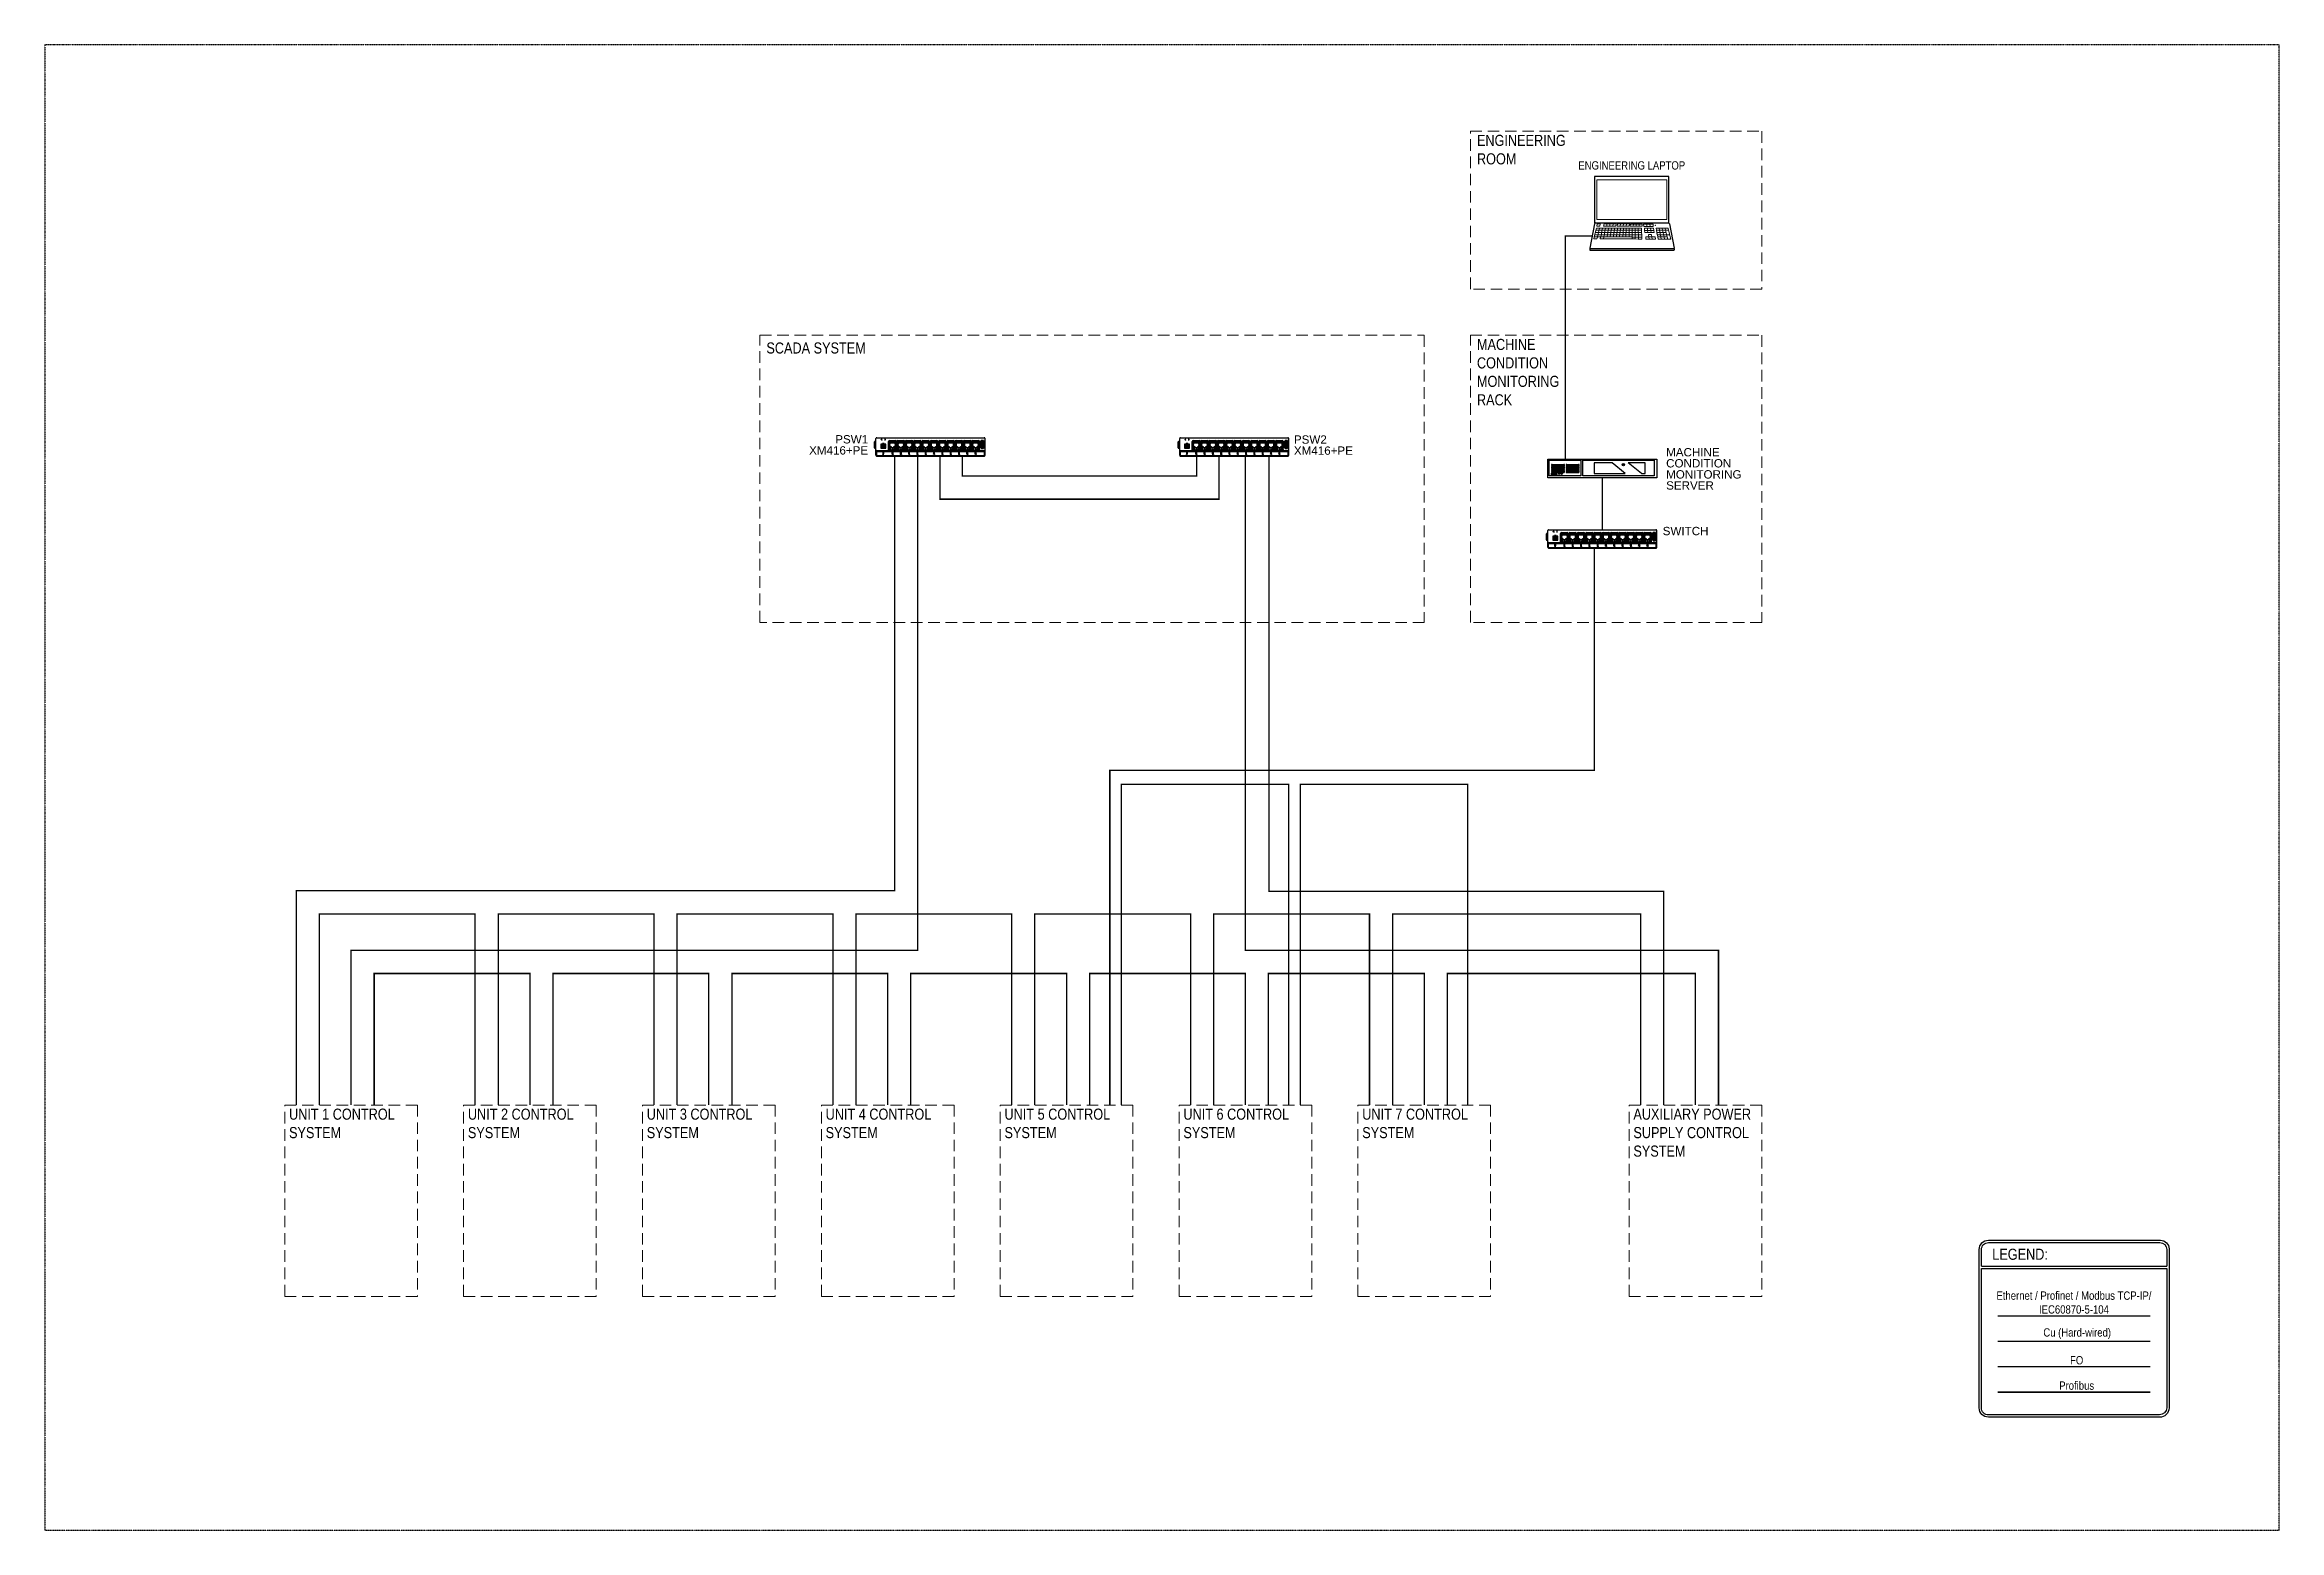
# Model space of a CAD drawing. Header units: inches. Extents: x 9220 to 92460, y -39241 to 4813.
# Drawn here: x 67578 to 72421, y -34894 to -31675 of the extents above; entities that cross this region are included whole.
import ezdxf

# ---------------------------------------------------------------- set-up
doc = ezdxf.new("R2010")
doc.units = ezdxf.units.IN
doc.header["$MEASUREMENT"] = 0
for name, pattern in [('ACAD_ISO03W100', [30, 12, -18]), ('AUSGEZOGEN', [3, 1, 1, 1]), ('HIDDEN', [0.375, 0.25, -0.125])]:
    doc.linetypes.add(name, pattern=pattern)
doc.layers.add('no_plot', color=7, linetype='Continuous', true_color=0xe600e6, plot=False)
doc.layers.add('SI-General', color=7, linetype='Continuous', lineweight=5)
for name, color, linetype, lineweight, true_color in [('SI-TOPOLOGY-Cu', 7, 'Continuous', 13, 0xef9206), ('SI-TOPOLOGY-Ethernet', 7, 'Continuous', 13, 0x3cf000), ('SI-TOPOLOGY-FO-sm', 7, 'Continuous', 13, 0xff7f7f), ('SI-TOPOLOGY-Profibus', 7, 'Continuous', 13, 0xf708af)]:
    doc.layers.add(name, color=color, linetype=linetype, lineweight=lineweight, true_color=true_color)
doc.styles.add('OPIS', font='ARIALN.TTF')

msp = doc.modelspace()

# ---------------------------------------------------------------- texts
at = {"insert": (71017.7, -31927.3), "char_height": 18, "width": 311.164, "attachment_point": 2, "style": 'OPIS'}
msp.add_mtext('ENGINEERING LAPTOP', dxfattribs=at)
at = {"char_height": 18, "width": 232.226, "line_spacing_factor": 0.8, "style": 'OPIS'}
for s, insert, attachment_point in [('{\\fArial|b0|i0|c238|p34;PSW1^JXM416+PE}', (69362.8, -32520.8), 3), ('{\\fArial|b0|i0|c238|p34;PSW2^JXM416+PE}', (70285.5, -32521.3), 1), ('{\\fArial|b0|i0|c238|p34;MACHINE ^JCONDITION^JMONITORING^JSERVER}', (71092.2, -32548.8), 1), ('{\\fArial|b0|i0|c238|p34;SWITCH}', (71084.8, -32719.6), 1)]:
    msp.add_mtext(s, dxfattribs=dict(at, insert=insert, attachment_point=attachment_point))
at = {"layer": 'SI-General', "color": 0, "style": 'OPIS'}
for s, insert, char_height, width, attachment_point in [('{\\H1.2x;ENGINEERING\\fArial Narrow|b0|i0|c238|p34;^J\\fArial Narrow|b0|i0|c0|p34;ROOM}', (70682.2, -31870), 20, 311.164, 1), ('{\\fArial Narrow|b0|i0|c238|p34;\\H1.2x;SCADA SYSTEM}', (69142.3, -32319.9), 20, 311.164, 1), ('{\\fArial Narrow|b0|i0|c238|p34;\\H1.2x;MACHINE^JCONDITION^JMONITORING^JRACK}', (70682.2, -32312.2), 20, 311.164, 1), ('{\\H1.2x;UNIT 1 CONTROL SYSTEM}', (68107.8, -33980.3), 20, 311.164, 1), ('{\\H1.2x;UNIT 2 CONTROL SYSTEM}', (68495.4, -33980.3), 20, 311.164, 1), ('{\\H1.2x;UNIT 3 CONTROL SYSTEM}', (68883, -33980.3), 20, 311.164, 1), ('{\\H1.2x;UNIT 4 CONTROL SYSTEM}', (69270.7, -33980.3), 20, 311.164, 1), ('{\\H1.2x;UNIT 5 CONTROL SYSTEM}', (69658.3, -33980.3), 20, 311.164, 1), ('{\\H1.2x;UNIT 6 CONTROL SYSTEM}', (70046, -33980.3), 20, 311.164, 1), ('{\\H1.2x;UNIT 7 CONTROL SYSTEM}', (70433.6, -33980.3), 20, 311.164, 1), ('{\\fArial Narrow|b0|i0|c238|p34;\\H1.2x;AUXILIARY POWER^JSUPPLY CONTROL^JSYSTEM}', (71021.2, -33980.3), 20, 311.164, 1), ('{\\C256;Ethernet / Profinet / Modbus TCP-IP/\\P}IEC60870-5-104', (71976, -34424.8), 18, 342.222, 8), ('Cu (Hard-wired)', (71983, -34479.8), 18, 366.797, 8), ('FO', (71981.9, -34534.8), 18, 370.047, 8), ('Profibus', (71981.9, -34589.8), 18, 370.047, 8)]:
    msp.add_mtext(s, dxfattribs=dict(at, insert=insert, char_height=char_height, width=width, attachment_point=attachment_point))

# ---------------------------------------------------------------- blocks, each defined once
blk = doc.blocks.new('SWITCHf')
for p, q in [((0, -134.7), (0, 97.6)), ((38, 99.6), (2, 99.6)), ((27.5, 87.5), (27.5, 98.6)), ((38.8, 98.3), (29.9, 98.3)), ((29.9, -135.4), (29.9, 98.3)), ((30, -135.2), (30, 98.1)), ((30.1, 98.1), (30, 98.1)), ((30.1, 98.1), (39, 98.1)), ((38.8, 98.3), (39.1, 98.3)), ((39, 98.1), (39, -135.2)), ((39.1, -135.1), (39.1, 98)), ((40, -134.7), (40, 97.6)), ((6, 96.6), (6, 91.6)), ((23.7, 96.6), (6, 96.6)), ((6, 91.6), (23.7, 91.6)), ((6.2, 96.4), (23.5, 96.4)), ((6.2, 95.9), (6.2, 96.4)), ((6.2, 95.9), (6.2, 92.3)), ((6.2, 91.8), (6.2, 92.3)), ((23.5, 91.8), (6.2, 91.8)), ((6.2, 72.8), (6.2, 85.3)), ((6.2, 54.8), (6.2, 67.3)), ((6.2, 36.8), (6.2, 49.3)), ((7.3, 93.5), (7.3, 93)), ((7.4, 72.8), (7.4, 85.3)), ((7.4, 54.8), (7.4, 67.3)), ((7.4, 36.8), (7.4, 49.3)), ((7.6, 94), (8.3, 93.7)), ((7.8, 89.3), (7.6, 89.2)), ((8.7, 94.2), (7.9, 94.6)), ((8.6, 89.6), (8.2, 89.7)), ((27.5, 87.5), (8.4, 87.5)), ((8.4, 86.3), (21.4, 86.3)), ((21.4, 71.8), (8.4, 71.8)), ((27.5, 70.6), (8.4, 70.6)), ((27.5, 69.5), (8.4, 69.5)), ((8.4, 68.3), (21.4, 68.3)), ((21.4, 53.8), (8.4, 53.8)), ((27.5, 52.6), (8.4, 52.6)), ((27.5, 51.5), (8.4, 51.5)), ((8.4, 50.3), (21.4, 50.3)), ((8.6, 90), (8.8, 90)), ((8.8, 94.8), (8.8, 95.2)), ((9.5, 95.2), (9.5, 93)), ((10.2, 95.2), (9.5, 95.2)), ((9.5, 93), (10.2, 93)), ((10.2, 93), (10.2, 95.2)), ((10.5, 90), (10.3, 90)), ((10.4, 89.3), (10.6, 89.2)), ((10.5, 71.8), (10.5, 86.3)), ((10.5, 53.8), (10.5, 68.3)), ((10.5, 35.8), (10.5, 50.3)), ((12.4, 95.2), (10.7, 95.2)), ((10.7, 95.2), (10.7, 92.9)), ((10.7, 92.9), (12.4, 92.9)), ((11.3, 90.6), (10.7, 88.6)), ((10.7, 88.6), (10.9, 88.6)), ((10.9, 88.6), (11.1, 89.2)), ((11.1, 89.4), (11.3, 90)), ((11.7, 89.4), (11.1, 89.4)), ((11.1, 89.2), (11.8, 89.2)), ((11.3, 94.3), (11.3, 94.8)), ((11.3, 94.8), (12.4, 94.8)), ((12.2, 94.3), (11.3, 94.3)), ((11.3, 93.4), (11.3, 94)), ((11.3, 94), (12.2, 94)), ((12.4, 93.4), (11.3, 93.4)), ((11.5, 90.6), (11.3, 90.6)), ((11.3, 90), (11.4, 90.4)), ((11.4, 90.4), (11.5, 90)), ((12.1, 88.6), (11.5, 90.6)), ((11.5, 90), (11.7, 89.4)), ((11.8, 89.2), (11.9, 88.6)), ((13.8, 85.1), (11.8, 85.1)), ((11.8, 85.1), (11.8, 73.2)), ((11.8, 73.2), (13.8, 73.2)), ((11.8, 67.1), (11.8, 55.2)), ((13.8, 67.1), (11.8, 67.1)), ((11.8, 55.2), (13.8, 55.2)), ((13.8, 49.1), (11.8, 49.1)), ((11.8, 49.1), (11.8, 37.2)), ((11.9, 88.6), (12.1, 88.6)), ((12.2, 94), (12.2, 94.3)), ((12.4, 94.8), (12.4, 95.2)), ((12.4, 92.9), (12.4, 93.4)), ((12.4, 88.6), (12.4, 90.6)), ((12.4, 90.6), (12.6, 90.6)), ((13.4, 88.6), (12.4, 88.6)), ((12.6, 90.6), (12.6, 88.8)), ((12.6, 88.8), (13.4, 88.8)), ((12.8, 95.2), (12.8, 92.9)), ((13.6, 95.2), (12.8, 95.2)), ((12.8, 92.9), (13.2, 92.9)), ((13.2, 94.4), (13.9, 92.9)), ((13.2, 92.9), (13.2, 94.4)), ((13.4, 88.8), (13.4, 88.6)), ((14.1, 90.6), (13.5, 88.6)), ((13.5, 88.6), (13.7, 88.6)), ((14.2, 93.8), (13.6, 95.2)), ((13.7, 88.6), (13.9, 89.2)), ((16.6, 85.5), (13.8, 85.5)), ((13.8, 85.5), (13.8, 85.1)), ((13.8, 73.2), (13.8, 72.8)), ((13.8, 72.8), (16.6, 72.8)), ((16.6, 67.5), (13.8, 67.5)), ((13.8, 67.5), (13.8, 67.1)), ((13.8, 55.2), (13.8, 54.8)), ((13.8, 54.8), (16.6, 54.8)), ((16.6, 49.5), (13.8, 49.5)), ((13.8, 49.5), (13.8, 49.1)), ((13.9, 92.9), (14.3, 92.9)), ((13.9, 89.4), (14.1, 90)), ((14.5, 89.4), (13.9, 89.4)), ((13.9, 89.2), (14.6, 89.2)), ((14.3, 90.6), (14.1, 90.6)), ((14.1, 90), (14.2, 90.4)), ((14.8, 95.2), (14.2, 93.8)), ((14.2, 90.4), (14.3, 90)), ((14.3, 92.9), (15, 94.4)), ((14.9, 88.6), (14.3, 90.6)), ((14.3, 90), (14.5, 89.4)), ((14.6, 89.2), (14.7, 88.6)), ((14.7, 88.6), (14.9, 88.6)), ((15.6, 95.2), (14.8, 95.2)), ((15, 94.4), (15, 92.9)), ((15, 92.9), (15.6, 92.9)), ((15.2, 90.6), (15.4, 90.6)), ((15.2, 88.6), (15.2, 90.6)), ((15.4, 88.6), (15.2, 88.6)), ((15.4, 90.6), (16.2, 89)), ((16.2, 88.6), (15.4, 90.2)), ((15.4, 90.2), (15.4, 88.6)), ((15.6, 92.9), (15.6, 95.2)), ((17.8, 95.2), (16.1, 95.2)), ((16.1, 95.2), (16.1, 92.9)), ((16.1, 92.9), (17.8, 92.9)), ((16.2, 90.6), (16.5, 90.6)), ((16.2, 89), (16.2, 90.6)), ((16.5, 88.6), (16.2, 88.6)), ((16.5, 90.6), (16.5, 88.6)), ((16.6, 85.1), (16.6, 85.5)), ((18.7, 85.1), (16.6, 85.1)), ((16.6, 72.8), (16.6, 73.2)), ((16.6, 73.2), (18.7, 73.2)), ((16.6, 67.1), (16.6, 67.5)), ((18.7, 67.1), (16.6, 67.1)), ((16.6, 54.8), (16.6, 55.2)), ((16.6, 55.2), (18.7, 55.2)), ((16.6, 49.1), (16.6, 49.5)), ((18.7, 49.1), (16.6, 49.1)), ((16.8, 94.8), (17.8, 94.8)), ((16.8, 94.3), (16.8, 94.8)), ((17.7, 94.3), (16.8, 94.3)), ((16.8, 94), (17.7, 94)), ((16.8, 93.4), (16.8, 94)), ((17.8, 93.4), (16.8, 93.4)), ((17.7, 94), (17.7, 94.3)), ((17.8, 94.8), (17.8, 95.2)), ((17.8, 92.9), (17.8, 93.4)), ((18.2, 90), (18, 90)), ((18, 89.3), (18.2, 89.2)), ((18.2, 95.2), (18.2, 92.9)), ((18.9, 95.2), (18.2, 95.2)), ((18.2, 92.9), (18.6, 92.9)), ((18.5, 88.6), (18.5, 90.6)), ((18.5, 90.6), (19.7, 90.6)), ((19.7, 88.6), (18.5, 88.6)), ((18.6, 92.9), (18.6, 94.4)), ((18.6, 94.4), (19.5, 92.9)), ((19.7, 90.4), (18.7, 90.4)), ((18.7, 90.4), (18.7, 89.7)), ((18.7, 89.7), (19.7, 89.7)), ((19.7, 89.5), (18.7, 89.5)), ((18.7, 89.5), (18.7, 88.8)), ((18.7, 88.8), (19.7, 88.8)), ((18.7, 82.3), (18.7, 85.1)), ((20.3, 82.3), (18.7, 82.3)), ((18.7, 73.2), (18.7, 76)), ((18.7, 76), (20.3, 76)), ((18.7, 64.3), (18.7, 67.1)), ((20.3, 64.3), (18.7, 64.3)), ((18.7, 55.2), (18.7, 58)), ((18.7, 58), (20.3, 58)), ((18.7, 46.3), (18.7, 49.1)), ((19.8, 93.8), (18.9, 95.2)), ((19.5, 92.9), (20.3, 92.9)), ((19.7, 90.6), (19.7, 90.4)), ((19.7, 89.7), (19.7, 89.5)), ((19.7, 88.8), (19.7, 88.6)), ((20.3, 95.2), (19.8, 95.2)), ((19.8, 95.2), (19.8, 93.8)), ((20.3, 92.9), (20.3, 95.2)), ((20.3, 81.2), (20.3, 82.3)), ((21.2, 81.2), (20.3, 81.2)), ((20.3, 77.1), (21.2, 77.1)), ((20.3, 76), (20.3, 77.1)), ((20.3, 63.2), (20.3, 64.3)), ((21.2, 63.2), (20.3, 63.2)), ((20.3, 59.1), (21.2, 59.1)), ((20.3, 58), (20.3, 59.1)), ((20.9, 90.6), (20.6, 90.6)), ((20.6, 90.6), (21.2, 89.6)), ((21.2, 89.6), (20.6, 88.6)), ((20.6, 88.6), (20.8, 88.6)), ((20.7, 93.5), (20.7, 93)), ((20.8, 88.6), (21.2, 89.3)), ((21.2, 90.1), (20.9, 90.6)), ((21, 94), (21.7, 93.6)), ((21.3, 89.8), (21.2, 90.1)), ((21.2, 89.3), (21.3, 89.4)), ((21.2, 77.1), (21.2, 81.2)), ((21.2, 59.1), (21.2, 63.2)), ((22.1, 94.2), (21.3, 94.6)), ((21.5, 90.1), (21.3, 89.8)), ((21.3, 89.4), (21.4, 89.3)), ((21.4, 89.3), (21.9, 88.6)), ((21.4, 86.3), (21.4, 85.3)), ((21.4, 85.3), (22.4, 85.3)), ((21.4, 72.8), (21.4, 85.3)), ((21.4, 72.8), (21.4, 71.8)), ((21.4, 72.8), (22.4, 72.8)), ((21.4, 68.3), (21.4, 67.3)), ((21.4, 67.3), (22.4, 67.3)), ((21.4, 54.8), (21.4, 67.3)), ((21.4, 54.8), (21.4, 53.8)), ((22.4, 54.8), (21.4, 54.8)), ((21.4, 50.3), (21.4, 49.3)), ((21.4, 49.3), (22.4, 49.3)), ((21.4, 36.8), (21.4, 49.3)), ((21.8, 90.6), (21.5, 90.1)), ((21.5, 89.6), (22, 90.6)), ((22.1, 88.6), (21.5, 89.6)), ((22, 90.6), (21.8, 90.6)), ((21.9, 88.6), (22.1, 88.6)), ((22.2, 94.8), (22.2, 95.2)), ((22.4, 87.4), (22.4, 87.5)), ((22.4, 87.4), (22.4, 85.3)), ((25.4, 86.3), (22.4, 86.3)), ((22.4, 72.8), (22.4, 70.7)), ((22.4, 71.8), (25.4, 71.8)), ((22.4, 70.7), (22.4, 70.7)), ((22.4, 69.4), (22.4, 69.5)), ((22.4, 67.3), (22.4, 69.4)), ((22.4, 69.4), (22.4, 69.4)), ((25.4, 68.3), (22.4, 68.3)), ((22.4, 52.7), (22.4, 54.8)), ((22.4, 53.8), (25.4, 53.8)), ((22.4, 52.7), (22.4, 52.7)), ((22.4, 51.4), (22.4, 51.5)), ((22.4, 51.4), (22.4, 51.4)), ((22.4, 49.3), (22.4, 51.4)), ((25.4, 50.3), (22.4, 50.3)), ((23.4, 85), (25.7, 85)), ((23.4, 83.4), (23.4, 85)), ((25.7, 83.4), (23.4, 83.4)), ((23.4, 74.8), (25.7, 74.8)), ((23.4, 73.2), (23.4, 74.8)), ((25.7, 73.2), (23.4, 73.2)), ((23.4, 65.4), (23.4, 67)), ((23.4, 67), (25.7, 67)), ((25.7, 65.4), (23.4, 65.4)), ((23.4, 56.8), (25.7, 56.8)), ((23.4, 55.2), (23.4, 56.8)), ((25.7, 55.2), (23.4, 55.2)), ((23.4, 49), (25.7, 49)), ((23.4, 47.4), (23.4, 49)), ((23.5, 96.4), (23.5, 95.9)), ((23.5, 92.3), (23.5, 95.9)), ((23.5, 92.3), (23.5, 91.8)), ((23.7, 91.6), (23.7, 96.6)), ((23.9, 83.6), (23.9, 84.8)), ((23.9, 84.8), (25.4, 84.8)), ((23.9, 83.6), (25.4, 83.6)), ((23.9, 74.6), (23.9, 73.4)), ((25.4, 74.6), (23.9, 74.6)), ((25.4, 73.4), (23.9, 73.4)), ((23.9, 65.6), (23.9, 66.8)), ((23.9, 66.8), (25.4, 66.8)), ((23.9, 65.6), (25.4, 65.6)), ((23.9, 56.6), (23.9, 55.4)), ((25.4, 56.6), (23.9, 56.6)), ((25.4, 55.4), (23.9, 55.4)), ((23.9, 47.6), (23.9, 48.8)), ((23.9, 48.8), (25.4, 48.8)), ((24.6, 80.1), (24, 80.1)), ((24, 80.1), (24, 78.1)), ((24, 78.1), (24.2, 78.1)), ((24.6, 62.2), (24, 62.2)), ((24, 62.2), (24, 60.2)), ((24, 60.2), (24.2, 60.2)), ((24.2, 79.9), (24.6, 79.9)), ((24.2, 79.1), (24.2, 79.9)), ((24.6, 79.1), (24.2, 79.1)), ((24.2, 78.1), (24.2, 78.9)), ((24.2, 78.9), (24.6, 78.9)), ((24.2, 62), (24.6, 62)), ((24.2, 61.2), (24.2, 62)), ((24.6, 61.2), (24.2, 61.2)), ((24.2, 60.2), (24.2, 61)), ((24.2, 61), (24.6, 61)), ((24.9, 80.1), (24.6, 80.1)), ((24.9, 62.2), (24.6, 62.2)), ((25.4, 87.5), (27.4, 87.5)), ((25.4, 86.3), (25.4, 87.5)), ((25.4, 86.3), (25.7, 86.3)), ((25.4, 83.6), (25.4, 84.8)), ((25.4, 84.8), (27.4, 84.8)), ((27.6, 83.6), (25.4, 83.6)), ((25.4, 74.6), (25.4, 73.4)), ((25.4, 74.6), (27.6, 74.6)), ((27.4, 73.4), (25.4, 73.4)), ((25.4, 71.8), (25.4, 70.7)), ((25.7, 71.8), (25.4, 71.8)), ((25.4, 70.7), (27.4, 70.7)), ((25.4, 69.5), (27.4, 69.5)), ((25.4, 68.3), (25.4, 69.5)), ((25.7, 68.3), (25.4, 68.3)), ((25.4, 65.6), (25.4, 66.8)), ((25.4, 66.8), (27.4, 66.8)), ((27.6, 65.6), (25.4, 65.6)), ((25.4, 61.6), (25.7, 61.6)), ((25.4, 60.2), (26.5, 60.2)), ((25.4, 56.6), (25.4, 55.4)), ((25.4, 56.6), (27.6, 56.6)), ((27.4, 55.4), (25.4, 55.4)), ((25.4, 52.7), (25.4, 53.8)), ((25.4, 53.8), (25.7, 53.8)), ((25.4, 52.7), (27.4, 52.7)), ((25.4, 51.5), (27.4, 51.5)), ((25.4, 50.3), (25.4, 51.5)), ((25.7, 50.3), (25.4, 50.3)), ((25.4, 47.6), (25.4, 48.8)), ((25.4, 48.8), (27.4, 48.8)), ((25.6, 79.6), (25.6, 79.4)), ((25.7, 86.3), (25.7, 84.8)), ((25.7, 83.6), (25.7, 83.4)), ((25.7, 74.8), (25.7, 74.6)), ((25.7, 73.4), (25.7, 71.8)), ((25.7, 68.3), (25.7, 66.8)), ((25.7, 65.6), (25.7, 65.4)), ((26.5, 60.4), (25.7, 60.4)), ((25.7, 56.8), (25.7, 56.6)), ((25.7, 55.4), (25.7, 53.8)), ((25.7, 50.3), (25.7, 48.8)), ((26.2, 80.1), (26, 80.1)), ((26, 79.7), (26, 78.1)), ((26, 78.1), (26.2, 78.1)), ((26.2, 78.1), (26.2, 80.1)), ((26.5, 60.2), (26.5, 60.4)), ((26.9, 81.7), (26.9, 83.6)), ((27.6, 81.7), (26.9, 81.7)), ((26.9, 76.5), (26.9, 81.7)), ((27.6, 76.5), (26.9, 76.5)), ((26.9, 74.6), (26.9, 76.5)), ((26.9, 63.7), (26.9, 65.6)), ((27.6, 63.7), (26.9, 63.7)), ((26.9, 58.5), (26.9, 63.7)), ((26.9, 56.6), (26.9, 58.5)), ((27.6, 58.5), (26.9, 58.5)), ((27.4, 87.5), (28.5, 87.5)), ((27.4, 87.5), (27.4, 87.5)), ((27.4, 84.8), (27.4, 87.5)), ((27.4, 84.2), (27.4, 84.8)), ((27.4, 74), (27.4, 73.4)), ((27.4, 70.7), (27.4, 73.4)), ((27.4, 70.7), (27.4, 70.7)), ((28.5, 70.7), (27.4, 70.7)), ((27.4, 69.5), (28.5, 69.5)), ((27.4, 69.5), (27.4, 69.5)), ((27.4, 66.8), (27.4, 69.5)), ((27.4, 66.2), (27.4, 66.8)), ((27.4, 56), (27.4, 55.4)), ((27.4, 52.7), (27.4, 55.4)), ((27.4, 52.7), (27.4, 52.7)), ((28.5, 52.7), (27.4, 52.7)), ((27.4, 51.5), (28.5, 51.5)), ((27.4, 51.5), (27.4, 51.5)), ((27.4, 48.8), (27.4, 51.5)), ((27.4, 48.2), (27.4, 48.8)), ((27.5, 69.5), (27.5, 70.6)), ((27.5, 51.5), (27.5, 52.6)), ((27.6, 84), (27.6, 83.6)), ((27.6, 81.7), (27.6, 83.6)), ((27.6, 79.1), (27.6, 81.7)), ((27.6, 76.5), (27.6, 79.1)), ((27.6, 74.6), (27.6, 76.5)), ((27.6, 74.6), (27.6, 74.2)), ((27.6, 66), (27.6, 65.6)), ((27.6, 63.7), (27.6, 65.6)), ((27.6, 61.1), (27.6, 63.7)), ((27.6, 58.5), (27.6, 61.1)), ((27.6, 56.6), (27.6, 58.5)), ((27.6, 56.6), (27.6, 56.2)), ((29.5, 71.7), (29.5, 86.5)), ((29.5, 71.7), (29.5, 68.5)), ((29.5, 53.7), (29.5, 68.5)), ((29.5, 53.7), (29.5, 50.5)), ((29.5, 35.7), (29.5, 50.5)), ((34.7, 80.3), (32.3, 80.3)), ((32.3, 80.3), (32.3, 77.8)), ((32.3, 77.8), (34.7, 77.8)), ((34.7, 62.3), (32.3, 62.3)), ((32.3, 62.3), (32.3, 59.8)), ((32.3, 59.8), (34.7, 59.8)), ((34.7, 77.8), (34.7, 80.3)), ((34.7, 59.8), (34.7, 62.3)), ((35.2, 80.3), (35.8, 80.3)), ((35.2, 77.9), (35.2, 80.3)), ((35.4, 77.9), (35.2, 77.9)), ((35.2, 62.3), (35.9, 62.3)), ((35.2, 59.9), (35.2, 62.3)), ((35.4, 59.9), (35.2, 59.9)), ((35.9, 80), (35.4, 80)), ((35.4, 80), (35.4, 79.1)), ((35.4, 79.1), (35.9, 79.1)), ((35.4, 78.9), (35.4, 77.9)), ((35.9, 78.9), (35.4, 78.9)), ((35.9, 62), (35.4, 62)), ((35.4, 62), (35.4, 61.1)), ((35.4, 61.1), (35.9, 61.1)), ((35.4, 60.8), (35.4, 59.9)), ((35.9, 60.8), (35.4, 60.8)), ((35.8, 80.3), (36.2, 80.2)), ((35.9, 62.3), (36.2, 62.2)), ((6.2, 18.8), (6.2, 31.3)), ((6.2, 0.8), (6.2, 13.3)), ((7.4, 18.8), (7.4, 31.3)), ((7.4, 0.8), (7.4, 13.3)), ((21.4, 35.8), (8.4, 35.8)), ((27.5, 34.6), (8.4, 34.6)), ((27.5, 33.5), (8.4, 33.5)), ((8.4, 32.3), (21.4, 32.3)), ((21.4, 17.8), (8.4, 17.8)), ((27.5, 16.6), (8.4, 16.6)), ((27.5, 15.5), (8.4, 15.5)), ((8.4, 14.3), (21.4, 14.3)), ((10.5, 17.8), (10.5, 32.3)), ((10.5, -0.2), (10.5, 14.3)), ((11.8, 37.2), (13.8, 37.2)), ((13.8, 31.1), (11.8, 31.1)), ((11.8, 31.1), (11.8, 19.2)), ((11.8, 19.2), (13.8, 19.2)), ((13.8, 13.1), (11.8, 13.1)), ((11.8, 13.1), (11.8, 1.2)), ((11.8, 1.2), (13.8, 1.2)), ((13.8, 37.2), (13.8, 36.8)), ((13.8, 36.8), (16.6, 36.8)), ((16.6, 31.5), (13.8, 31.5)), ((13.8, 31.5), (13.8, 31.1)), ((13.8, 19.2), (13.8, 18.8)), ((13.8, 18.8), (16.6, 18.8)), ((16.6, 13.5), (13.8, 13.5)), ((13.8, 13.5), (13.8, 13.1)), ((13.8, 1.2), (13.8, 0.8)), ((13.8, 0.8), (16.6, 0.8)), ((16.6, 36.8), (16.6, 37.2)), ((16.6, 37.2), (18.7, 37.2)), ((16.6, 31.1), (16.6, 31.5)), ((18.7, 31.1), (16.6, 31.1)), ((16.6, 18.8), (16.6, 19.2)), ((16.6, 19.2), (18.7, 19.2)), ((16.6, 13.1), (16.6, 13.5)), ((18.7, 13.1), (16.6, 13.1)), ((16.6, 0.8), (16.6, 1.2)), ((16.6, 1.2), (18.7, 1.2)), ((20.3, 46.3), (18.7, 46.3)), ((18.7, 40), (20.3, 40)), ((18.7, 37.2), (18.7, 40)), ((18.7, 28.3), (18.7, 31.1)), ((20.3, 28.3), (18.7, 28.3)), ((18.7, 19.2), (18.7, 22)), ((18.7, 22), (20.3, 22)), ((18.7, 10.3), (18.7, 13.1)), ((20.3, 10.3), (18.7, 10.3)), ((18.7, 1.2), (18.7, 4)), ((18.7, 4), (20.3, 4)), ((20.3, 45.2), (20.3, 46.3)), ((21.2, 45.2), (20.3, 45.2)), ((20.3, 41.1), (21.2, 41.1)), ((20.3, 40), (20.3, 41.1)), ((20.3, 27.2), (20.3, 28.3)), ((21.2, 27.2), (20.3, 27.2)), ((20.3, 22), (20.3, 23.1)), ((20.3, 23.1), (21.2, 23.1)), ((20.3, 9.2), (20.3, 10.3)), ((21.2, 9.2), (20.3, 9.2)), ((20.3, 4), (20.3, 5.1)), ((20.3, 5.1), (21.2, 5.1)), ((21.2, 41.1), (21.2, 45.2)), ((21.2, 23.1), (21.2, 27.2)), ((21.2, 5.1), (21.2, 9.2)), ((21.4, 36.8), (21.4, 35.8)), ((22.4, 36.8), (21.4, 36.8)), ((21.4, 32.3), (21.4, 31.3)), ((21.4, 31.3), (22.4, 31.3)), ((21.4, 18.8), (21.4, 31.3)), ((21.4, 18.8), (21.4, 17.8)), ((22.4, 18.8), (21.4, 18.8)), ((21.4, 14.3), (21.4, 13.3)), ((21.4, 13.3), (22.4, 13.3)), ((21.4, 0.8), (21.4, 13.3)), ((22.4, 0.8), (21.4, 0.8)), ((21.4, 0.8), (21.4, -0.2)), ((22.4, 34.7), (22.4, 36.8)), ((22.4, 35.8), (25.4, 35.8)), ((22.4, 34.7), (22.4, 34.7)), ((22.4, 34.7), (22.4, 34.7)), ((22.4, 33.4), (22.4, 33.5)), ((22.4, 31.3), (22.4, 33.4)), ((22.4, 33.4), (22.4, 33.4)), ((25.4, 32.3), (22.4, 32.3)), ((22.4, 16.7), (22.4, 18.8)), ((22.4, 17.8), (25.4, 17.8)), ((22.4, 16.7), (22.4, 16.7)), ((22.4, 16.7), (22.4, 16.7)), ((22.4, 15.4), (22.4, 15.5)), ((22.4, 15.5), (25.4, 15.5)), ((22.4, 13.3), (22.4, 15.4)), ((22.4, 15.4), (22.4, 15.4)), ((25.4, 14.3), (22.4, 14.3)), ((22.4, -1.3), (22.4, 0.8)), ((25.7, 47.4), (23.4, 47.4)), ((23.4, 37.2), (23.4, 38.8)), ((23.4, 38.8), (25.7, 38.8)), ((25.7, 37.2), (23.4, 37.2)), ((23.4, 31), (25.7, 31)), ((23.4, 29.4), (23.4, 31)), ((25.7, 29.4), (23.4, 29.4)), ((23.4, 19.2), (23.4, 20.8)), ((23.4, 20.8), (25.7, 20.8)), ((25.7, 19.2), (23.4, 19.2)), ((23.4, 13), (25.7, 13)), ((23.4, 11.4), (23.4, 13)), ((25.7, 11.4), (23.4, 11.4)), ((23.4, 2.8), (25.7, 2.8)), ((23.4, 1.2), (23.4, 2.8)), ((25.7, 1.2), (23.4, 1.2)), ((23.9, 47.6), (25.4, 47.6)), ((25.4, 38.6), (23.9, 38.6)), ((23.9, 38.6), (23.9, 37.4)), ((25.4, 37.4), (23.9, 37.4)), ((23.9, 29.6), (23.9, 30.8)), ((23.9, 30.8), (25.4, 30.8)), ((23.9, 29.6), (25.4, 29.6)), ((23.9, 20.6), (23.9, 19.4)), ((25.4, 20.6), (23.9, 20.6)), ((25.4, 19.4), (23.9, 19.4)), ((23.9, 11.6), (23.9, 12.8)), ((23.9, 12.8), (25.4, 12.8)), ((23.9, 11.6), (25.4, 11.6)), ((23.9, 2.6), (23.9, 1.4)), ((25.4, 2.6), (23.9, 2.6)), ((25.4, 1.4), (23.9, 1.4)), ((24, 44.1), (24, 42.1)), ((24.6, 44.1), (24, 44.1)), ((24, 42.1), (24.2, 42.1)), ((24.6, 26.3), (24, 26.3)), ((24, 26.3), (24, 24.3)), ((24, 24.3), (24.2, 24.3)), ((24, 8.2), (24, 6.2)), ((24.6, 8.2), (24, 8.2)), ((24, 6.2), (24.2, 6.2)), ((24.2, 43.9), (24.6, 43.9)), ((24.2, 43.1), (24.2, 43.9)), ((24.6, 43.1), (24.2, 43.1)), ((24.2, 42.9), (24.6, 42.9)), ((24.2, 42.1), (24.2, 42.9)), ((24.2, 26), (24.6, 26)), ((24.2, 25.3), (24.2, 26)), ((24.6, 25.3), (24.2, 25.3)), ((24.2, 24.3), (24.2, 25.1)), ((24.2, 25.1), (24.6, 25.1)), ((24.2, 8), (24.6, 8)), ((24.2, 7.2), (24.2, 8)), ((24.6, 7.2), (24.2, 7.2)), ((24.2, 7), (24.6, 7)), ((24.2, 6.2), (24.2, 7)), ((24.9, 44), (24.6, 44.1)), ((24.9, 26.2), (24.6, 26.3)), ((24.9, 8.2), (24.6, 8.2)), ((25.3, 25), (26.1, 26.3)), ((25.3, 24.8), (25.3, 25)), ((26, 24.8), (25.3, 24.8)), ((27.6, 47.6), (25.4, 47.6)), ((25.4, 43.6), (25.7, 43.6)), ((25.6, 42.7), (25.4, 42.6)), ((25.4, 38.6), (25.4, 37.4)), ((25.4, 38.6), (27.6, 38.6)), ((27.4, 37.4), (25.4, 37.4)), ((25.4, 34.7), (25.4, 35.8)), ((25.4, 35.8), (25.7, 35.8)), ((25.4, 34.7), (27.4, 34.7)), ((25.4, 33.5), (27.4, 33.5)), ((25.4, 32.3), (25.4, 33.5)), ((25.7, 32.3), (25.4, 32.3)), ((25.4, 29.6), (25.4, 30.8)), ((25.4, 30.8), (27.4, 30.8)), ((27.6, 29.6), (25.4, 29.6)), ((25.4, 20.6), (25.4, 19.4)), ((25.4, 20.6), (27.6, 20.6)), ((27.4, 19.4), (25.4, 19.4)), ((25.4, 16.7), (25.4, 17.8)), ((25.4, 17.8), (25.7, 17.8)), ((25.4, 16.7), (27.4, 16.7)), ((25.4, 15.5), (27.4, 15.5)), ((25.4, 14.3), (25.4, 15.5)), ((25.7, 14.3), (25.4, 14.3)), ((25.4, 11.6), (25.4, 12.8)), ((25.4, 12.8), (27.4, 12.8)), ((27.6, 11.6), (25.4, 11.6)), ((25.6, 8.2), (25.4, 7.1)), ((25.4, 7.1), (25.7, 7.1)), ((25.6, 6.8), (25.4, 6.7)), ((25.4, 2.6), (25.4, 1.4)), ((25.4, 2.6), (27.6, 2.6)), ((27.4, 1.4), (25.4, 1.4)), ((26, 25.9), (25.5, 25)), ((25.5, 25), (26, 25)), ((26.4, 8.2), (25.6, 8.2)), ((25.7, 47.6), (25.7, 47.4)), ((25.7, 38.8), (25.7, 38.6)), ((25.7, 37.4), (25.7, 35.8)), ((25.7, 32.3), (25.7, 30.8)), ((25.7, 29.6), (25.7, 29.4)), ((25.7, 20.8), (25.7, 20.6)), ((25.7, 19.4), (25.7, 17.8)), ((25.7, 14.3), (25.7, 12.8)), ((25.7, 11.6), (25.7, 11.4)), ((25.7, 7.4), (25.8, 7.9)), ((25.7, 2.8), (25.7, 2.6)), ((25.7, 1.4), (25.7, -0.2)), ((25.9, 43.3), (25.8, 43.3)), ((25.8, 43.3), (25.8, 43)), ((25.8, 43), (26, 43.1)), ((25.8, 7.9), (26.4, 7.9)), ((26, 25), (26, 25.9)), ((26, 24.3), (26, 24.8)), ((26.3, 24.3), (26, 24.3)), ((26.1, 26.3), (26.3, 26.3)), ((26.3, 26.3), (26.3, 25)), ((26.3, 25), (26.5, 25)), ((26.5, 24.8), (26.3, 24.8)), ((26.3, 24.8), (26.3, 24.3)), ((26.4, 7.9), (26.4, 8.2)), ((26.5, 25), (26.5, 24.8)), ((26.9, 45.7), (26.9, 47.6)), ((27.6, 45.7), (26.9, 45.7)), ((26.9, 40.5), (26.9, 45.7)), ((27.6, 40.5), (26.9, 40.5)), ((26.9, 38.6), (26.9, 40.5)), ((26.9, 27.7), (26.9, 29.6)), ((27.6, 27.7), (26.9, 27.7)), ((26.9, 22.5), (26.9, 27.7)), ((26.9, 20.6), (26.9, 22.5)), ((27.6, 22.5), (26.9, 22.5)), ((26.9, 9.7), (26.9, 11.6)), ((27.6, 9.7), (26.9, 9.7)), ((26.9, 4.5), (26.9, 9.7)), ((26.9, 2.6), (26.9, 4.5)), ((27.6, 4.5), (26.9, 4.5)), ((27.4, 38), (27.4, 37.4)), ((27.4, 34.7), (27.4, 37.4)), ((27.4, 34.7), (27.4, 34.7)), ((28.5, 34.7), (27.4, 34.7)), ((27.4, 33.5), (28.5, 33.5)), ((27.4, 33.5), (27.4, 33.5)), ((27.4, 30.8), (27.4, 33.5)), ((27.4, 30.2), (27.4, 30.8)), ((27.4, 20), (27.4, 19.4)), ((27.4, 16.7), (27.4, 19.4)), ((27.4, 16.7), (27.4, 16.7)), ((28.5, 16.7), (27.4, 16.7)), ((27.4, 15.5), (28.5, 15.5)), ((27.4, 15.5), (27.4, 15.5)), ((27.4, 12.8), (27.4, 15.5)), ((27.4, 12.2), (27.4, 12.8)), ((27.4, 2), (27.4, 1.4)), ((27.4, -1.3), (27.4, 1.4)), ((27.5, 33.5), (27.5, 34.6)), ((27.5, 15.5), (27.5, 16.6)), ((27.6, 48), (27.6, 47.6)), ((27.6, 45.7), (27.6, 47.6)), ((27.6, 43.1), (27.6, 45.7)), ((27.6, 40.5), (27.6, 43.1)), ((27.6, 38.6), (27.6, 40.5)), ((27.6, 38.6), (27.6, 38.2)), ((27.6, 30), (27.6, 29.6)), ((27.6, 27.7), (27.6, 29.6)), ((27.6, 25.1), (27.6, 27.7)), ((27.6, 22.5), (27.6, 25.1)), ((27.6, 20.6), (27.6, 22.5)), ((27.6, 20.6), (27.6, 20.2)), ((27.6, 12), (27.6, 11.6)), ((27.6, 9.7), (27.6, 11.6)), ((27.6, 7.1), (27.6, 9.7)), ((27.6, 4.5), (27.6, 7.1)), ((27.6, 2.6), (27.6, 4.5)), ((27.6, 2.6), (27.6, 2.2)), ((29.5, 35.7), (29.5, 32.5)), ((29.5, 17.7), (29.5, 32.5)), ((29.5, 17.7), (29.5, 14.5)), ((29.5, -0.3), (29.5, 14.5)), ((34.7, 44.3), (32.3, 44.3)), ((32.3, 44.3), (32.3, 41.8)), ((32.3, 41.8), (34.7, 41.8)), ((32.3, 26.3), (32.3, 23.8)), ((34.7, 26.3), (32.3, 26.3)), ((32.3, 23.8), (34.7, 23.8)), ((34.7, 8.3), (32.3, 8.3)), ((32.3, 8.3), (32.3, 5.8)), ((32.3, 5.8), (34.7, 5.8)), ((34.7, 41.8), (34.7, 44.3)), ((34.7, 23.8), (34.7, 26.3)), ((34.7, 5.8), (34.7, 8.3)), ((35.4, 44.3), (36, 44.3)), ((35.4, 41.9), (35.4, 44.3)), ((35.6, 41.9), (35.4, 41.9)), ((35.4, 26.3), (36, 26.3)), ((35.4, 23.9), (35.4, 26.3)), ((35.6, 23.9), (35.4, 23.9)), ((35.4, 8.3), (36, 8.3)), ((35.4, 5.9), (35.4, 8.3)), ((35.6, 5.9), (35.4, 5.9)), ((36.1, 44), (35.6, 44)), ((35.6, 44), (35.6, 43.1)), ((35.6, 43.1), (36.1, 43.1)), ((36.1, 42.9), (35.6, 42.9)), ((35.6, 42.9), (35.6, 41.9)), ((36.1, 26), (35.6, 26)), ((35.6, 26), (35.6, 25.1)), ((35.6, 25.1), (36.1, 25.1)), ((36.1, 24.8), (35.6, 24.8)), ((35.6, 24.8), (35.6, 23.9)), ((36.1, 8), (35.6, 8)), ((35.6, 8), (35.6, 7.2)), ((35.6, 7.2), (36.1, 7.2)), ((36.1, 6.9), (35.6, 6.9)), ((35.6, 6.9), (35.6, 5.9)), ((36, 44.3), (36.4, 44.2)), ((36, 26.3), (36.4, 26.2)), ((36, 8.3), (36.4, 8.3)), ((6.2, -17.2), (6.2, -4.7)), ((6.2, -35.2), (6.2, -22.7)), ((6.2, -53.2), (6.2, -40.7)), ((7.4, -17.2), (7.4, -4.7)), ((7.4, -35.2), (7.4, -22.7)), ((7.4, -53.2), (7.4, -40.7)), ((21.4, -0.2), (8.4, -0.2)), ((27.5, -1.4), (8.4, -1.4)), ((27.5, -2.5), (8.4, -2.5)), ((8.4, -3.7), (21.4, -3.7)), ((21.4, -18.2), (8.4, -18.2)), ((27.5, -19.4), (8.4, -19.4)), ((27.5, -20.5), (8.4, -20.5)), ((8.4, -21.7), (21.4, -21.7)), ((21.4, -36.2), (8.4, -36.2)), ((27.5, -37.4), (8.4, -37.4)), ((27.5, -38.5), (8.4, -38.5)), ((8.4, -39.7), (21.4, -39.7)), ((10.5, -18.2), (10.5, -3.7)), ((10.5, -36.2), (10.5, -21.7)), ((10.5, -54.2), (10.5, -39.7)), ((11.8, -4.9), (11.8, -16.8)), ((13.8, -4.9), (11.8, -4.9)), ((11.8, -16.8), (13.8, -16.8)), ((13.8, -22.9), (11.8, -22.9)), ((11.8, -22.9), (11.8, -34.8)), ((11.8, -34.8), (13.8, -34.8)), ((13.8, -40.9), (11.8, -40.9)), ((11.8, -40.9), (11.8, -52.8)), ((16.6, -4.5), (13.8, -4.5)), ((13.8, -4.5), (13.8, -4.9)), ((13.8, -16.8), (13.8, -17.2)), ((13.8, -17.2), (16.6, -17.2)), ((16.6, -22.5), (13.8, -22.5)), ((13.8, -22.5), (13.8, -22.9)), ((13.8, -34.8), (13.8, -35.2)), ((13.8, -35.2), (16.6, -35.2)), ((16.6, -40.5), (13.8, -40.5)), ((13.8, -40.5), (13.8, -40.9)), ((16.6, -4.9), (16.6, -4.5)), ((18.7, -4.9), (16.6, -4.9)), ((16.6, -17.2), (16.6, -16.8)), ((16.6, -16.8), (18.7, -16.8)), ((16.6, -22.9), (16.6, -22.5)), ((18.7, -22.9), (16.6, -22.9)), ((16.6, -35.2), (16.6, -34.8)), ((16.6, -34.8), (18.7, -34.8)), ((16.6, -40.9), (16.6, -40.5)), ((18.7, -40.9), (16.6, -40.9)), ((18.7, -7.7), (18.7, -4.9)), ((20.3, -7.7), (18.7, -7.7)), ((18.7, -16.8), (18.7, -14)), ((18.7, -14), (20.3, -14)), ((18.7, -25.7), (18.7, -22.9)), ((20.3, -25.7), (18.7, -25.7)), ((18.7, -32), (20.3, -32)), ((18.7, -34.8), (18.7, -32)), ((18.7, -43.7), (18.7, -40.9)), ((20.3, -43.7), (18.7, -43.7)), ((20.3, -8.8), (20.3, -7.7)), ((21.2, -8.8), (20.3, -8.8)), ((20.3, -12.9), (21.2, -12.9)), ((20.3, -14), (20.3, -12.9)), ((20.3, -26.8), (20.3, -25.7)), ((21.2, -26.8), (20.3, -26.8)), ((20.3, -30.9), (21.2, -30.9)), ((20.3, -32), (20.3, -30.9)), ((20.3, -44.8), (20.3, -43.7)), ((21.2, -44.8), (20.3, -44.8)), ((21.2, -12.9), (21.2, -8.8)), ((21.2, -30.9), (21.2, -26.8)), ((21.2, -48.9), (21.2, -44.8)), ((21.4, -3.7), (21.4, -4.7)), ((21.4, -4.7), (22.4, -4.7)), ((21.4, -17.2), (21.4, -4.7)), ((21.4, -17.2), (21.4, -18.2)), ((22.4, -17.2), (21.4, -17.2)), ((21.4, -21.7), (21.4, -22.7)), ((21.4, -22.7), (22.4, -22.7)), ((21.4, -35.2), (21.4, -22.7)), ((21.4, -35.2), (21.4, -36.2)), ((22.4, -35.2), (21.4, -35.2)), ((21.4, -39.7), (21.4, -40.7)), ((21.4, -40.7), (22.4, -40.7)), ((21.4, -53.2), (21.4, -40.7)), ((22.4, -0.2), (25.4, -0.2)), ((22.4, -1.3), (22.4, -1.3)), ((22.4, -1.3), (22.4, -1.3)), ((22.4, -2.6), (22.4, -2.5)), ((22.4, -4.7), (22.4, -2.6)), ((22.4, -2.6), (22.4, -2.6)), ((25.4, -3.7), (22.4, -3.7)), ((22.4, -19.3), (22.4, -17.2)), ((22.4, -18.2), (25.4, -18.2)), ((22.4, -19.3), (22.4, -19.3)), ((22.4, -20.6), (22.4, -20.5)), ((22.4, -20.6), (22.4, -20.6)), ((22.4, -22.7), (22.4, -20.6)), ((25.4, -21.7), (22.4, -21.7)), ((22.4, -37.3), (22.4, -35.2)), ((22.4, -36.2), (25.4, -36.2)), ((22.4, -37.3), (22.4, -37.3)), ((22.4, -37.3), (22.4, -37.3)), ((22.4, -38.6), (22.4, -38.5)), ((22.4, -40.7), (22.4, -38.6)), ((22.4, -38.6), (22.4, -38.6)), ((25.4, -39.7), (22.4, -39.7)), ((23.4, -6.6), (23.4, -5)), ((23.4, -5), (25.7, -5)), ((25.7, -6.6), (23.4, -6.6)), ((23.4, -15.2), (25.7, -15.2)), ((23.4, -16.8), (23.4, -15.2)), ((25.7, -16.8), (23.4, -16.8)), ((23.4, -23), (25.7, -23)), ((23.4, -24.6), (23.4, -23)), ((25.7, -24.6), (23.4, -24.6)), ((23.4, -34.8), (23.4, -33.2)), ((23.4, -33.2), (25.7, -33.2)), ((25.7, -34.8), (23.4, -34.8)), ((23.4, -41), (25.7, -41)), ((23.4, -42.6), (23.4, -41)), ((25.7, -42.6), (23.4, -42.6)), ((23.9, -6.4), (23.9, -5.2)), ((23.9, -5.2), (25.4, -5.2)), ((23.9, -6.4), (25.4, -6.4)), ((23.9, -15.4), (23.9, -16.6)), ((25.4, -15.4), (23.9, -15.4)), ((25.4, -16.6), (23.9, -16.6)), ((23.9, -24.4), (23.9, -23.2)), ((23.9, -23.2), (25.4, -23.2)), ((23.9, -24.4), (25.4, -24.4)), ((25.4, -33.4), (23.9, -33.4)), ((23.9, -33.4), (23.9, -34.6)), ((25.4, -34.6), (23.9, -34.6)), ((23.9, -42.4), (23.9, -41.2)), ((23.9, -41.2), (25.4, -41.2)), ((23.9, -42.4), (25.4, -42.4)), ((24.6, -9.8), (24, -9.8)), ((24, -9.8), (24, -11.8)), ((24, -11.8), (24.2, -11.8)), ((24, -27.9), (24, -29.9)), ((24.6, -27.9), (24, -27.9)), ((24, -29.9), (24.2, -29.9)), ((24.6, -45.7), (24, -45.7)), ((24, -45.7), (24, -47.7)), ((24, -47.7), (24.2, -47.7)), ((24.2, -10), (24.6, -10)), ((24.2, -10.8), (24.2, -10)), ((24.6, -10.8), (24.2, -10.8)), ((24.2, -11.8), (24.2, -11)), ((24.2, -11), (24.6, -11)), ((24.2, -28.1), (24.6, -28.1)), ((24.2, -28.9), (24.2, -28.1)), ((24.6, -28.9), (24.2, -28.9)), ((24.2, -29.1), (24.6, -29.1)), ((24.2, -29.9), (24.2, -29.1)), ((24.2, -46), (24.6, -46)), ((24.2, -46.7), (24.2, -46)), ((24.6, -46.7), (24.2, -46.7)), ((24.2, -47.7), (24.2, -46.9)), ((24.2, -46.9), (24.6, -46.9)), ((24.9, -9.8), (24.6, -9.8)), ((24.9, -28), (24.6, -27.9)), ((24.9, -45.8), (24.6, -45.7)), ((25.3, -47), (26.1, -45.7)), ((25.3, -47.2), (25.3, -47)), ((26, -47.2), (25.3, -47.2)), ((25.4, -1.3), (25.4, -0.2)), ((25.4, -0.2), (25.7, -0.2)), ((25.4, -1.3), (27.4, -1.3)), ((25.4, -2.5), (27.4, -2.5)), ((25.4, -3.7), (25.4, -2.5)), ((25.7, -3.7), (25.4, -3.7)), ((25.4, -6.4), (25.4, -5.2)), ((25.4, -5.2), (27.4, -5.2)), ((27.6, -6.4), (25.4, -6.4)), ((25.4, -10.4), (25.7, -10.4)), ((25.4, -11.8), (26.5, -11.8)), ((25.4, -15.4), (25.4, -16.6)), ((25.4, -15.4), (27.6, -15.4)), ((27.4, -16.6), (25.4, -16.6)), ((25.4, -19.3), (25.4, -18.2)), ((25.4, -18.2), (25.7, -18.2)), ((25.4, -19.3), (27.4, -19.3)), ((25.4, -20.5), (27.4, -20.5)), ((25.4, -21.7), (25.4, -20.5)), ((25.7, -21.7), (25.4, -21.7)), ((25.4, -24.4), (25.4, -23.2)), ((25.4, -23.2), (27.4, -23.2)), ((27.6, -24.4), (25.4, -24.4)), ((25.4, -28.4), (25.7, -28.4)), ((25.6, -29.3), (25.4, -29.4)), ((25.4, -33.4), (25.4, -34.6)), ((25.4, -33.4), (27.6, -33.4)), ((27.4, -34.6), (25.4, -34.6)), ((25.4, -37.3), (25.4, -36.2)), ((25.4, -36.2), (25.7, -36.2)), ((25.4, -37.3), (27.4, -37.3)), ((25.4, -38.5), (27.4, -38.5)), ((25.4, -39.7), (25.4, -38.5)), ((25.7, -39.7), (25.4, -39.7)), ((25.4, -42.4), (25.4, -41.2)), ((25.4, -41.2), (27.4, -41.2)), ((27.6, -42.4), (25.4, -42.4)), ((26, -46.1), (25.5, -47)), ((25.5, -47), (26, -47)), ((25.7, -3.7), (25.7, -5.2)), ((25.7, -6.4), (25.7, -6.6)), ((26.5, -11.6), (25.7, -11.6)), ((25.7, -15.2), (25.7, -15.4)), ((25.7, -16.6), (25.7, -18.2)), ((25.7, -21.7), (25.7, -23.2)), ((25.7, -24.4), (25.7, -24.6)), ((25.7, -33.2), (25.7, -33.4)), ((25.7, -34.6), (25.7, -36.2)), ((25.7, -39.7), (25.7, -41.2)), ((25.7, -42.4), (25.7, -42.6)), ((25.9, -28.7), (25.8, -28.7)), ((25.8, -28.7), (25.8, -29)), ((25.8, -29), (26, -28.9)), ((26, -47), (26, -46.1)), ((26, -47.7), (26, -47.2)), ((26.3, -47.7), (26, -47.7)), ((26.1, -45.7), (26.3, -45.7)), ((26.3, -45.7), (26.3, -47)), ((26.3, -47), (26.5, -47)), ((26.5, -47.2), (26.3, -47.2)), ((26.3, -47.2), (26.3, -47.7)), ((26.5, -11.8), (26.5, -11.6)), ((26.5, -47), (26.5, -47.2)), ((26.9, -8.3), (26.9, -6.4)), ((27.6, -8.3), (26.9, -8.3)), ((26.9, -13.5), (26.9, -8.3)), ((26.9, -15.4), (26.9, -13.5)), ((27.6, -13.5), (26.9, -13.5)), ((26.9, -26.3), (26.9, -24.4)), ((27.6, -26.3), (26.9, -26.3)), ((26.9, -31.5), (26.9, -26.3)), ((27.6, -31.5), (26.9, -31.5)), ((26.9, -33.4), (26.9, -31.5)), ((26.9, -44.3), (26.9, -42.4)), ((27.6, -44.3), (26.9, -44.3)), ((26.9, -49.5), (26.9, -44.3)), ((27.4, -1.3), (27.4, -1.3)), ((28.5, -1.3), (27.4, -1.3)), ((27.4, -2.5), (28.5, -2.5)), ((27.4, -2.5), (27.4, -2.5)), ((27.4, -5.2), (27.4, -2.5)), ((27.4, -5.8), (27.4, -5.2)), ((27.4, -16), (27.4, -16.6)), ((27.4, -19.3), (27.4, -16.6)), ((27.4, -19.3), (27.4, -19.3)), ((28.5, -19.3), (27.4, -19.3)), ((27.4, -20.5), (28.5, -20.5)), ((27.4, -20.5), (27.4, -20.5)), ((27.4, -23.2), (27.4, -20.5)), ((27.4, -23.8), (27.4, -23.2)), ((27.4, -34), (27.4, -34.6)), ((27.4, -37.3), (27.4, -34.6)), ((27.4, -37.3), (27.4, -37.3)), ((28.5, -37.3), (27.4, -37.3)), ((27.4, -38.5), (28.5, -38.5)), ((27.4, -38.5), (27.4, -38.5)), ((27.4, -41.2), (27.4, -38.5)), ((27.4, -41.8), (27.4, -41.2)), ((27.5, -135.6), (27.5, -1.4)), ((27.5, -20.5), (27.5, -19.4)), ((27.5, -38.5), (27.5, -37.4)), ((27.6, -6), (27.6, -6.4)), ((27.6, -8.3), (27.6, -6.4)), ((27.6, -10.9), (27.6, -8.3)), ((27.6, -13.5), (27.6, -10.9)), ((27.6, -15.4), (27.6, -13.5)), ((27.6, -15.4), (27.6, -15.8)), ((27.6, -24), (27.6, -24.4)), ((27.6, -26.3), (27.6, -24.4)), ((27.6, -28.9), (27.6, -26.3)), ((27.6, -31.5), (27.6, -28.9)), ((27.6, -33.4), (27.6, -31.5)), ((27.6, -33.4), (27.6, -33.8)), ((27.6, -42), (27.6, -42.4)), ((27.6, -44.3), (27.6, -42.4)), ((27.6, -46.9), (27.6, -44.3)), ((27.6, -49.5), (27.6, -46.9)), ((29.5, -18.3), (29.5, -3.5)), ((29.5, -18.3), (29.5, -21.5)), ((29.5, -36.3), (29.5, -21.5)), ((29.5, -36.3), (29.5, -39.5)), ((29.5, -54.3), (29.5, -39.5)), ((34.7, -9.7), (32.3, -9.7)), ((32.3, -9.7), (32.3, -12.2)), ((32.3, -12.2), (34.7, -12.2)), ((34.7, -27.7), (32.3, -27.7)), ((32.3, -27.7), (32.3, -30.2)), ((32.3, -30.2), (34.7, -30.2)), ((32.3, -45.7), (32.3, -48.2)), ((34.7, -45.7), (32.3, -45.7)), ((32.3, -48.2), (34.7, -48.2)), ((34.7, -12.2), (34.7, -9.7)), ((34.7, -30.2), (34.7, -27.7)), ((34.7, -48.2), (34.7, -45.7)), ((35.2, -9.7), (35.9, -9.7)), ((35.2, -12.1), (35.2, -9.7)), ((35.4, -12.1), (35.2, -12.1)), ((35.9, -10), (35.4, -10)), ((35.4, -10), (35.4, -10.9)), ((35.4, -10.9), (35.9, -10.9)), ((35.4, -11.2), (35.4, -12.1)), ((35.9, -11.2), (35.4, -11.2)), ((35.4, -27.7), (36, -27.7)), ((35.4, -30.1), (35.4, -27.7)), ((35.6, -30.1), (35.4, -30.1)), ((35.4, -45.7), (36, -45.7)), ((35.4, -48.1), (35.4, -45.7)), ((35.6, -48.1), (35.4, -48.1)), ((36.1, -28), (35.6, -28)), ((35.6, -28), (35.6, -28.9)), ((35.6, -28.9), (36.1, -28.9)), ((36.1, -29.1), (35.6, -29.1)), ((35.6, -29.1), (35.6, -30.1)), ((36.1, -46), (35.6, -46)), ((35.6, -46), (35.6, -46.9)), ((35.6, -46.9), (36.1, -46.9)), ((36.1, -47.2), (35.6, -47.2)), ((35.6, -47.2), (35.6, -48.1)), ((35.9, -9.7), (36.2, -9.8)), ((36, -27.7), (36.4, -27.8)), ((36, -45.7), (36.4, -45.8)), ((6.2, -71.2), (6.2, -58.7)), ((6.2, -89.2), (6.2, -76.7)), ((6.2, -107.2), (6.2, -94.7)), ((7.4, -71.2), (7.4, -58.7)), ((7.4, -89.2), (7.4, -76.7)), ((7.4, -107.2), (7.4, -94.7)), ((21.4, -54.2), (8.4, -54.2)), ((27.5, -55.4), (8.4, -55.4)), ((27.5, -56.5), (8.4, -56.5)), ((8.4, -57.7), (21.4, -57.7)), ((21.4, -72.2), (8.4, -72.2)), ((27.5, -73.4), (8.4, -73.4)), ((27.5, -74.5), (8.4, -74.5)), ((8.4, -75.7), (21.4, -75.7)), ((21.4, -90.2), (8.4, -90.2)), ((27.5, -91.4), (8.4, -91.4)), ((27.5, -92.5), (8.4, -92.5)), ((8.4, -93.7), (21.4, -93.7)), ((10.5, -72.2), (10.5, -57.7)), ((10.5, -90.2), (10.5, -75.7)), ((10.5, -108.2), (10.5, -93.7)), ((11.8, -52.8), (13.8, -52.8)), ((13.8, -58.9), (11.8, -58.9)), ((11.8, -58.9), (11.8, -70.8)), ((11.8, -70.8), (13.8, -70.8)), ((13.8, -76.9), (11.8, -76.9)), ((11.8, -76.9), (11.8, -88.8)), ((11.8, -88.8), (13.8, -88.8)), ((13.8, -94.9), (11.8, -94.9)), ((11.8, -94.9), (11.8, -106.8)), ((13.8, -52.8), (13.8, -53.2)), ((13.8, -53.2), (16.6, -53.2)), ((16.6, -58.5), (13.8, -58.5)), ((13.8, -58.5), (13.8, -58.9)), ((13.8, -70.8), (13.8, -71.2)), ((13.8, -71.2), (16.6, -71.2)), ((16.6, -76.5), (13.8, -76.5)), ((13.8, -76.5), (13.8, -76.9)), ((13.8, -88.8), (13.8, -89.2)), ((13.8, -89.2), (16.6, -89.2)), ((16.6, -94.5), (13.8, -94.5)), ((13.8, -94.5), (13.8, -94.9)), ((16.6, -53.2), (16.6, -52.8)), ((16.6, -52.8), (18.7, -52.8)), ((16.6, -58.9), (16.6, -58.5)), ((18.7, -58.9), (16.6, -58.9)), ((16.6, -71.2), (16.6, -70.8)), ((16.6, -70.8), (18.7, -70.8)), ((16.6, -76.9), (16.6, -76.5)), ((18.7, -76.9), (16.6, -76.9)), ((16.6, -89.2), (16.6, -88.8)), ((16.6, -88.8), (18.7, -88.8)), ((16.6, -94.9), (16.6, -94.5)), ((18.7, -94.9), (16.6, -94.9)), ((18.7, -52.8), (18.7, -50)), ((18.7, -50), (20.3, -50)), ((18.7, -61.7), (18.7, -58.9)), ((20.3, -61.7), (18.7, -61.7)), ((18.7, -70.8), (18.7, -68)), ((18.7, -68), (20.3, -68)), ((18.7, -79.7), (18.7, -76.9)), ((20.3, -79.7), (18.7, -79.7)), ((18.7, -88.8), (18.7, -86)), ((18.7, -86), (20.3, -86)), ((18.7, -97.7), (18.7, -94.9)), ((20.3, -50), (20.3, -48.9)), ((20.3, -48.9), (21.2, -48.9)), ((20.3, -62.8), (20.3, -61.7)), ((21.2, -62.8), (20.3, -62.8)), ((20.3, -68), (20.3, -66.9)), ((20.3, -66.9), (21.2, -66.9)), ((20.3, -80.8), (20.3, -79.7)), ((21.2, -80.8), (20.3, -80.8)), ((20.3, -86), (20.3, -84.9)), ((20.3, -84.9), (21.2, -84.9)), ((21.2, -66.9), (21.2, -62.8)), ((21.2, -84.9), (21.2, -80.8)), ((21.4, -53.2), (21.4, -54.2)), ((22.4, -53.2), (21.4, -53.2)), ((21.4, -57.7), (21.4, -58.7)), ((21.4, -58.7), (22.4, -58.7)), ((21.4, -71.2), (21.4, -58.7)), ((22.4, -71.2), (21.4, -71.2)), ((21.4, -71.2), (21.4, -72.2)), ((21.4, -75.7), (21.4, -76.7)), ((21.4, -76.7), (22.4, -76.7)), ((21.4, -89.2), (21.4, -76.7)), ((21.4, -89.2), (21.4, -90.2)), ((22.4, -89.2), (21.4, -89.2)), ((21.4, -93.7), (21.4, -94.7)), ((21.4, -94.7), (22.4, -94.7)), ((21.4, -107.2), (21.4, -94.7)), ((22.4, -55.3), (22.4, -53.2)), ((22.4, -54.2), (25.4, -54.2)), ((22.4, -55.3), (22.4, -55.3)), ((22.4, -55.3), (22.4, -55.3)), ((22.4, -56.6), (22.4, -56.5)), ((22.4, -56.5), (25.4, -56.5)), ((22.4, -58.7), (22.4, -56.6)), ((22.4, -56.6), (22.4, -56.6)), ((25.4, -57.7), (22.4, -57.7)), ((22.4, -73.3), (22.4, -71.2)), ((22.4, -72.2), (25.4, -72.2)), ((22.4, -73.3), (22.4, -73.3)), ((22.4, -73.3), (22.4, -73.3)), ((22.4, -74.6), (22.4, -74.5)), ((22.4, -76.7), (22.4, -74.6)), ((22.4, -74.6), (22.4, -74.6)), ((25.4, -75.7), (22.4, -75.7)), ((22.4, -91.3), (22.4, -89.2)), ((22.4, -90.2), (25.4, -90.2)), ((22.4, -91.3), (22.4, -91.3)), ((22.4, -91.3), (22.4, -91.3)), ((22.4, -92.6), (22.4, -92.5)), ((22.4, -92.5), (25.4, -92.5)), ((22.4, -94.7), (22.4, -92.6)), ((22.4, -92.6), (22.4, -92.6)), ((25.4, -93.7), (22.4, -93.7)), ((23.4, -52.8), (23.4, -51.2)), ((23.4, -51.2), (25.7, -51.2)), ((25.7, -52.8), (23.4, -52.8)), ((23.4, -59), (25.7, -59)), ((23.4, -60.6), (23.4, -59)), ((25.7, -60.6), (23.4, -60.6)), ((23.4, -69.2), (25.7, -69.2)), ((23.4, -70.8), (23.4, -69.2)), ((25.7, -70.8), (23.4, -70.8)), ((23.4, -77), (25.7, -77)), ((23.4, -78.6), (23.4, -77)), ((25.7, -78.6), (23.4, -78.6)), ((23.4, -88.8), (23.4, -87.2)), ((23.4, -87.2), (25.7, -87.2)), ((25.7, -88.8), (23.4, -88.8)), ((23.4, -95), (25.7, -95)), ((23.4, -96.6), (23.4, -95)), ((25.7, -96.6), (23.4, -96.6)), ((23.9, -51.4), (23.9, -52.6)), ((25.4, -51.4), (23.9, -51.4)), ((25.4, -52.6), (23.9, -52.6)), ((23.9, -60.4), (23.9, -59.2)), ((23.9, -59.2), (25.4, -59.2)), ((23.9, -60.4), (25.4, -60.4)), ((23.9, -69.4), (23.9, -70.6)), ((25.4, -69.4), (23.9, -69.4)), ((25.4, -70.6), (23.9, -70.6)), ((23.9, -78.4), (23.9, -77.2)), ((23.9, -77.2), (25.4, -77.2)), ((23.9, -78.4), (25.4, -78.4)), ((23.9, -87.4), (23.9, -88.6)), ((25.4, -87.4), (23.9, -87.4)), ((25.4, -88.6), (23.9, -88.6)), ((23.9, -96.4), (23.9, -95.2)), ((23.9, -95.2), (25.4, -95.2)), ((23.9, -96.4), (25.4, -96.4)), ((24, -63.8), (24, -65.8)), ((24.6, -63.8), (24, -63.8)), ((24, -65.8), (24.2, -65.8)), ((24.6, -81.7), (24, -81.7)), ((24, -81.7), (24, -83.7)), ((24, -83.7), (24.2, -83.7)), ((24.2, -64), (24.6, -64)), ((24.2, -64.8), (24.2, -64)), ((24.6, -64.8), (24.2, -64.8)), ((24.2, -65), (24.6, -65)), ((24.2, -65.8), (24.2, -65)), ((24.2, -82), (24.6, -82)), ((24.2, -82.7), (24.2, -82)), ((24.6, -82.7), (24.2, -82.7)), ((24.2, -83.7), (24.2, -82.9)), ((24.2, -82.9), (24.6, -82.9)), ((24.9, -63.8), (24.6, -63.8)), ((24.9, -81.8), (24.6, -81.7)), ((25.3, -83), (26.1, -81.7)), ((25.3, -83.2), (25.3, -83)), ((26, -83.2), (25.3, -83.2)), ((25.4, -51.4), (25.4, -52.6)), ((25.4, -51.4), (27.6, -51.4)), ((27.4, -52.6), (25.4, -52.6)), ((25.4, -55.3), (25.4, -54.2)), ((25.4, -54.2), (25.7, -54.2)), ((25.4, -55.3), (27.4, -55.3)), ((25.4, -56.5), (27.4, -56.5)), ((25.4, -57.7), (25.4, -56.5)), ((25.7, -57.7), (25.4, -57.7)), ((25.4, -60.4), (25.4, -59.2)), ((25.4, -59.2), (27.4, -59.2)), ((27.6, -60.4), (25.4, -60.4)), ((25.6, -63.8), (25.4, -64.9)), ((25.4, -64.9), (25.7, -64.9)), ((25.6, -65.2), (25.4, -65.3)), ((25.4, -69.4), (25.4, -70.6)), ((25.4, -69.4), (27.6, -69.4)), ((27.4, -70.6), (25.4, -70.6)), ((25.4, -73.3), (25.4, -72.2)), ((25.4, -72.2), (25.7, -72.2)), ((25.4, -73.3), (27.4, -73.3)), ((25.4, -74.5), (27.4, -74.5)), ((25.4, -75.7), (25.4, -74.5)), ((25.7, -75.7), (25.4, -75.7)), ((25.4, -78.4), (25.4, -77.2)), ((25.4, -77.2), (27.4, -77.2)), ((27.6, -78.4), (25.4, -78.4)), ((25.4, -87.4), (25.4, -88.6)), ((25.4, -87.4), (27.6, -87.4)), ((27.4, -88.6), (25.4, -88.6)), ((25.4, -91.3), (25.4, -90.2)), ((25.4, -90.2), (25.7, -90.2)), ((25.4, -91.3), (27.4, -91.3)), ((25.4, -92.5), (27.4, -92.5)), ((25.4, -93.7), (25.4, -92.5)), ((25.7, -93.7), (25.4, -93.7)), ((25.4, -96.4), (25.4, -95.2)), ((25.4, -95.2), (27.4, -95.2)), ((27.6, -96.4), (25.4, -96.4)), ((26, -82.1), (25.5, -83)), ((25.5, -83), (26, -83)), ((26.4, -63.8), (25.6, -63.8)), ((25.7, -51.2), (25.7, -51.4)), ((25.7, -52.6), (25.7, -54.2)), ((25.7, -57.7), (25.7, -59.2)), ((25.7, -60.4), (25.7, -60.6)), ((25.7, -64.6), (25.8, -64.1)), ((25.7, -69.2), (25.7, -69.4)), ((25.7, -70.6), (25.7, -72.2)), ((25.7, -75.7), (25.7, -77.2)), ((25.7, -78.4), (25.7, -78.6)), ((25.7, -87.2), (25.7, -87.4)), ((25.7, -88.6), (25.7, -90.2)), ((25.7, -93.7), (25.7, -95.2)), ((25.7, -96.4), (25.7, -96.6)), ((25.8, -64.1), (26.4, -64.1)), ((26, -83), (26, -82.1)), ((26, -83.7), (26, -83.2)), ((26.3, -83.7), (26, -83.7)), ((26.1, -81.7), (26.3, -81.7)), ((26.3, -81.7), (26.3, -83)), ((26.3, -83), (26.5, -83)), ((26.5, -83.2), (26.3, -83.2)), ((26.3, -83.2), (26.3, -83.7)), ((26.4, -64.1), (26.4, -63.8)), ((26.5, -83), (26.5, -83.2)), ((26.9, -51.4), (26.9, -49.5)), ((27.6, -49.5), (26.9, -49.5)), ((26.9, -62.3), (26.9, -60.4)), ((27.6, -62.3), (26.9, -62.3)), ((26.9, -67.5), (26.9, -62.3)), ((26.9, -69.4), (26.9, -67.5)), ((27.6, -67.5), (26.9, -67.5)), ((26.9, -80.3), (26.9, -78.4)), ((27.6, -80.3), (26.9, -80.3)), ((26.9, -85.5), (26.9, -80.3)), ((26.9, -87.4), (26.9, -85.5)), ((27.6, -85.5), (26.9, -85.5)), ((26.9, -98.3), (26.9, -96.4)), ((27.4, -52), (27.4, -52.6)), ((27.4, -55.3), (27.4, -52.6)), ((27.4, -55.3), (27.4, -55.3)), ((28.5, -55.3), (27.4, -55.3)), ((27.4, -56.5), (28.5, -56.5)), ((27.4, -56.5), (27.4, -56.5)), ((27.4, -59.2), (27.4, -56.5)), ((27.4, -59.8), (27.4, -59.2)), ((27.4, -70), (27.4, -70.6)), ((27.4, -73.3), (27.4, -70.6)), ((27.4, -73.3), (27.4, -73.3)), ((28.5, -73.3), (27.4, -73.3)), ((27.4, -74.5), (28.5, -74.5)), ((27.4, -74.5), (27.4, -74.5)), ((27.4, -77.2), (27.4, -74.5)), ((27.4, -77.8), (27.4, -77.2)), ((27.4, -88), (27.4, -88.6)), ((27.4, -91.3), (27.4, -88.6)), ((27.4, -91.3), (27.4, -91.3)), ((28.5, -91.3), (27.4, -91.3)), ((27.4, -92.5), (28.5, -92.5)), ((27.4, -92.5), (27.4, -92.5)), ((27.4, -95.2), (27.4, -92.5)), ((27.4, -95.8), (27.4, -95.2)), ((27.5, -56.5), (27.5, -55.4)), ((27.5, -92.5), (27.5, -91.4)), ((27.6, -51.4), (27.6, -49.5)), ((27.6, -51.4), (27.6, -51.8)), ((27.6, -60), (27.6, -60.4)), ((27.6, -62.3), (27.6, -60.4)), ((27.6, -64.9), (27.6, -62.3)), ((27.6, -67.5), (27.6, -64.9)), ((27.6, -69.4), (27.6, -67.5)), ((27.6, -69.4), (27.6, -69.8)), ((27.6, -78), (27.6, -78.4)), ((27.6, -80.3), (27.6, -78.4)), ((27.6, -82.9), (27.6, -80.3)), ((27.6, -85.5), (27.6, -82.9)), ((27.6, -87.4), (27.6, -85.5)), ((27.6, -87.4), (27.6, -87.8)), ((27.6, -96), (27.6, -96.4)), ((27.6, -98.3), (27.6, -96.4)), ((29.5, -54.3), (29.5, -57.5)), ((29.5, -72.3), (29.5, -57.5)), ((29.5, -90.3), (29.5, -75.5)), ((29.5, -90.3), (29.5, -93.5)), ((29.5, -108.3), (29.5, -93.5)), ((34.7, -63.7), (32.3, -63.7)), ((32.3, -63.7), (32.3, -66.2)), ((32.3, -66.2), (34.7, -66.2)), ((32.3, -81.7), (32.3, -84.2)), ((34.7, -81.7), (32.3, -81.7)), ((32.3, -84.2), (34.7, -84.2)), ((34.7, -66.2), (34.7, -63.7)), ((34.7, -84.2), (34.7, -81.7)), ((35.4, -63.7), (36, -63.7)), ((35.4, -66.1), (35.4, -63.7)), ((35.6, -66.1), (35.4, -66.1)), ((35.4, -81.7), (36, -81.7)), ((35.4, -84.1), (35.4, -81.7)), ((35.6, -84.1), (35.4, -84.1)), ((36.1, -64), (35.6, -64)), ((35.6, -64), (35.6, -64.8)), ((35.6, -64.8), (36.1, -64.8)), ((36.1, -65.1), (35.6, -65.1)), ((35.6, -65.1), (35.6, -66.1)), ((36.1, -82), (35.6, -82)), ((35.6, -82), (35.6, -82.9)), ((35.6, -82.9), (36.1, -82.9)), ((36.1, -83.2), (35.6, -83.2)), ((35.6, -83.2), (35.6, -84.1)), ((36, -63.7), (36.4, -63.7)), ((36, -81.7), (36.4, -81.8)), ((38, -136.7), (2, -136.7)), ((3.1, -116), (3.1, -118)), ((3.4, -116), (3.1, -116)), ((3.1, -118), (3.3, -118)), ((3.1, -125.1), (3.1, -123.1)), ((3.1, -123.1), (3.3, -123.1)), ((4.1, -125.1), (3.1, -125.1)), ((3.3, -116.2), (3.7, -118)), ((3.3, -118), (3.3, -116.2)), ((3.3, -123.1), (3.3, -124.8)), ((3.3, -124.8), (4.1, -124.8)), ((3.8, -117.4), (3.4, -116)), ((3.7, -118), (4, -118)), ((3.9, -117.7), (3.8, -117.4)), ((4.4, -116), (3.9, -117.4)), ((4, -118), (4.4, -116.3)), ((4.1, -124.8), (4.1, -125.1)), ((4.3, -124.2), (4.3, -124)), ((4.3, -124), (4.7, -124)), ((4.7, -124.2), (4.3, -124.2)), ((4.6, -116), (4.4, -116)), ((4.4, -116.3), (4.4, -118)), ((4.4, -118), (4.6, -118)), ((4.6, -118), (4.6, -116)), ((4.7, -124), (4.7, -123.4)), ((4.7, -123.4), (4.9, -123.4)), ((4.7, -124.7), (4.7, -124.2)), ((4.9, -124.7), (4.7, -124.7)), ((4.9, -123.4), (4.9, -124)), ((4.9, -124), (5.4, -124)), ((5.4, -124.2), (4.9, -124.2)), ((4.9, -124.2), (4.9, -124.7)), ((5.4, -124), (5.4, -124.2)), ((8, -139), (8, -136.7)), ((21.4, -108.2), (8.4, -108.2)), ((27.5, -109.4), (8.4, -109.4)), ((22, -140), (9, -140)), ((10, -137.1), (10, -136.7)), ((20.5, -137.6), (10.5, -137.6)), ((11.8, -106.8), (13.8, -106.8)), ((13.8, -118.9), (12.3, -118.9)), ((12.3, -118.9), (12.3, -122.5)), ((12.3, -122.5), (13.8, -122.5)), ((13.8, -106.8), (13.8, -107.2)), ((13.8, -107.2), (16.6, -107.2)), ((22.8, -115.3), (13.8, -115.3)), ((13.8, -115.3), (13.8, -118.9)), ((13.8, -122.5), (13.8, -126.1)), ((13.8, -126.1), (22.8, -126.1)), ((15.8, -115.7), (14.1, -115.7)), ((14.1, -115.7), (14.1, -125.7)), ((14.1, -125.7), (15.8, -125.7)), ((15.8, -125.7), (15.8, -115.7)), ((16.6, -107.2), (16.6, -106.8)), ((16.6, -106.8), (18.7, -106.8)), ((18.4, -117.7), (18.4, -118.7)), ((19.4, -117.7), (18.4, -117.7)), ((18.4, -118.7), (19.4, -118.7)), ((18.4, -122.7), (18.4, -123.7)), ((19.4, -122.7), (18.4, -122.7)), ((18.4, -123.7), (19.4, -123.7)), ((20.3, -97.7), (18.7, -97.7)), ((18.7, -106.8), (18.7, -104)), ((18.7, -104), (20.3, -104)), ((19.4, -118.7), (19.4, -117.7)), ((19.4, -123.7), (19.4, -122.7)), ((20.3, -98.8), (20.3, -97.7)), ((21.2, -98.8), (20.3, -98.8)), ((20.3, -104), (20.3, -102.9)), ((20.3, -102.9), (21.2, -102.9)), ((21, -136.7), (21, -137.1)), ((21.1, -115.7), (21.1, -116.1)), ((22.7, -115.7), (21.1, -115.7)), ((21.1, -120.2), (21.1, -121.1)), ((21.1, -125.2), (21.1, -125.7)), ((21.1, -125.7), (22.7, -125.7)), ((21.2, -102.9), (21.2, -98.8)), ((22.4, -107.2), (21.4, -107.2)), ((21.4, -107.2), (21.4, -108.2)), ((22.4, -109.3), (22.4, -107.2)), ((22.4, -108.2), (25.4, -108.2)), ((22.4, -109.3), (22.4, -109.3)), ((22.4, -109.3), (22.4, -109.3)), ((22.7, -125.7), (22.7, -115.7)), ((22.8, -126.1), (22.8, -115.3)), ((23, -136.7), (23, -139)), ((23.4, -105.2), (25.7, -105.2)), ((23.4, -106.8), (23.4, -105.2)), ((25.7, -106.8), (23.4, -106.8)), ((23.9, -105.4), (23.9, -106.6)), ((25.4, -105.4), (23.9, -105.4)), ((25.4, -106.6), (23.9, -106.6)), ((24, -99.8), (24, -101.8)), ((24.6, -99.8), (24, -99.8)), ((24, -101.8), (24.2, -101.8)), ((24.2, -100), (24.6, -100)), ((24.2, -100.8), (24.2, -100)), ((24.6, -100.8), (24.2, -100.8)), ((24.2, -101), (24.6, -101)), ((24.2, -101.8), (24.2, -101)), ((24.9, -99.8), (24.6, -99.8)), ((25.6, -99.8), (25.4, -100.9)), ((25.4, -100.9), (25.7, -100.9)), ((25.6, -101.2), (25.4, -101.3)), ((25.4, -105.4), (25.4, -106.6)), ((25.4, -105.4), (27.6, -105.4)), ((27.4, -106.6), (25.4, -106.6)), ((25.4, -109.3), (25.4, -108.2)), ((25.4, -108.2), (25.7, -108.2)), ((25.4, -109.3), (27.4, -109.3)), ((26.4, -99.8), (25.6, -99.8)), ((25.7, -100.6), (25.8, -100.1)), ((25.7, -105.2), (25.7, -105.4)), ((25.7, -106.6), (25.7, -108.2)), ((25.8, -100.1), (26.4, -100.1)), ((26.4, -100.1), (26.4, -99.8)), ((27.6, -98.3), (26.9, -98.3)), ((26.9, -103.5), (26.9, -98.3)), ((26.9, -105.4), (26.9, -103.5)), ((27.6, -103.5), (26.9, -103.5)), ((27.4, -106), (27.4, -106.6)), ((27.4, -109.3), (27.4, -106.6)), ((27.4, -109.3), (27.4, -109.3)), ((28.5, -109.3), (27.4, -109.3)), ((27.6, -100.9), (27.6, -98.3)), ((27.6, -103.5), (27.6, -100.9)), ((27.6, -105.4), (27.6, -103.5)), ((27.6, -105.4), (27.6, -105.8)), ((38, -136.7), (29.5, -136.7)), ((38.8, -135.4), (29.9, -135.4)), ((30.1, -135.2), (30, -135.2)), ((39, -135.2), (30.1, -135.2)), ((34.7, -99.7), (32.3, -99.7)), ((32.3, -99.7), (32.3, -102.2)), ((32.3, -102.2), (34.7, -102.2)), ((32.3, -119.5), (32.3, -122)), ((34.7, -119.5), (32.3, -119.5)), ((32.3, -122), (34.7, -122)), ((34.7, -102.2), (34.7, -99.7)), ((34.7, -122), (34.7, -119.5)), ((35.3, -119.5), (35.3, -121.9)), ((35.5, -119.5), (35.3, -119.5)), ((35.3, -121.9), (36.4, -121.9)), ((35.4, -99.7), (36, -99.7)), ((35.4, -102.1), (35.4, -99.7)), ((35.6, -102.1), (35.4, -102.1)), ((35.5, -121.6), (35.5, -119.5)), ((36.4, -121.6), (35.5, -121.6)), ((36.1, -100), (35.6, -100)), ((35.6, -100), (35.6, -100.8)), ((35.6, -100.8), (36.1, -100.8)), ((36.1, -101.1), (35.6, -101.1)), ((35.6, -101.1), (35.6, -102.1)), ((36, -99.7), (36.4, -99.7)), ((36.4, -121.9), (36.4, -121.6)), ((39.1, -135.4), (38.8, -135.4)), ((40, -125.2), (40, -134.7))]:
    blk.add_line(p, q)
at = {"flags": 128}
for points in [[(27.5, 98.5), (27.5, 98.5), (27.5, 98.5)], [(39.1, 98.3), (39.1, 98.1), (39.1, 98)], [(7.9, 89.9), (7.9, 90), (7.9, 90.1)], [(8.2, 89.5), (8.5, 89.4), (8.6, 89.4), (8.6, 89.3), (8.7, 89.2), (8.7, 89.1)], [(9.1, 89.6), (9.2, 90), (9.3, 90.3), (9.4, 90.4), (9.6, 90.5), (9.7, 90.6), (9.9, 90.6)], [(9.9, 88.6), (9.7, 88.6), (9.5, 88.6), (9.4, 88.8), (9.3, 88.9), (9.2, 89.2), (9.1, 89.6)], [(9.9, 90.4), (9.8, 90.4), (9.6, 90.3), (9.5, 90.2), (9.4, 90.1), (9.4, 89.9), (9.3, 89.6)], [(9.3, 89.6), (9.4, 89.3), (9.4, 89.1), (9.5, 89), (9.6, 88.9), (9.7, 88.8), (9.9, 88.8)], [(16.8, 89.6), (16.8, 90), (17, 90.3), (17.1, 90.4), (17.2, 90.5), (17.4, 90.6), (17.6, 90.6)], [(17.5, 88.6), (17.4, 88.6), (17.2, 88.6), (17.1, 88.8), (17, 88.9), (16.8, 89.2), (16.8, 89.6)], [(17.5, 90.4), (17.4, 90.4), (17.3, 90.3), (17.2, 90.2), (17.1, 90.1), (17, 89.9), (17, 89.6)], [(17, 89.6), (17, 89.3), (17.1, 89.1), (17.2, 89), (17.3, 88.9), (17.4, 88.8), (17.5, 88.8)], [(26, 80.1), (25.9, 79.8), (25.6, 79.6)], [(25.6, 79.4), (25.8, 79.5), (26, 79.7)], [(25.7, 61.6), (25.7, 61.8), (25.7, 61.9), (25.8, 61.9), (25.8, 62), (25.9, 62), (26, 62)], [(25.7, 60.4), (25.8, 60.6), (26, 60.8)], [(25.9, 42.3), (25.9, 42.3), (25.8, 42.3), (25.8, 42.3), (25.7, 42.4), (25.7, 42.5), (25.6, 42.7)], [(25.9, 6.4), (25.9, 6.4), (25.8, 6.4), (25.8, 6.5), (25.7, 6.5), (25.7, 6.6), (25.6, 6.8)], [(26, 7.5), (25.8, 7.5), (25.7, 7.4)], [(25.9, 7.3), (26, 7.3), (26.1, 7.3), (26.2, 7.2), (26.2, 7.2), (26.3, 7), (26.3, 6.9)], [(26.3, 6.9), (26.3, 6.7), (26.2, 6.5), (26.2, 6.5), (26.1, 6.4), (26, 6.4), (25.9, 6.4)], [(25.9, 6.2), (26.1, 6.2), (26.2, 6.2), (26.3, 6.3), (26.4, 6.4), (26.5, 6.6), (26.5, 6.9)], [(25.9, -29.7), (25.9, -29.7), (25.8, -29.7), (25.8, -29.7), (25.7, -29.6), (25.7, -29.5), (25.6, -29.3)], [(25.7, -10.4), (25.7, -10.2), (25.7, -10.1), (25.8, -10.1), (25.8, -10), (25.9, -10), (26, -10)], [(25.7, -11.6), (25.8, -11.4), (26, -11.2)], [(25.9, -65.6), (25.9, -65.6), (25.8, -65.6), (25.8, -65.5), (25.7, -65.5), (25.7, -65.4), (25.6, -65.2)], [(26, -64.5), (25.8, -64.5), (25.7, -64.6)], [(25.9, -64.7), (26, -64.7), (26.1, -64.7), (26.2, -64.8), (26.2, -64.8), (26.3, -65), (26.3, -65.1)], [(26.3, -65.1), (26.3, -65.3), (26.2, -65.5), (26.2, -65.5), (26.1, -65.6), (26, -65.6), (25.9, -65.6)], [(25.9, -65.8), (26.1, -65.8), (26.2, -65.8), (26.3, -65.7), (26.4, -65.6), (26.5, -65.4), (26.5, -65.1)], [(25.9, -101.6), (25.9, -101.6), (25.8, -101.6), (25.8, -101.5), (25.7, -101.5), (25.7, -101.4), (25.6, -101.2)], [(26, -100.5), (25.8, -100.5), (25.7, -100.6)], [(25.9, -100.7), (26, -100.7), (26.1, -100.7), (26.2, -100.8), (26.2, -100.8), (26.3, -101), (26.3, -101.1)], [(26.3, -101.1), (26.3, -101.3), (26.2, -101.5), (26.2, -101.5), (26.1, -101.6), (26, -101.6), (25.9, -101.6)], [(25.9, -101.8), (26.1, -101.8), (26.2, -101.8), (26.3, -101.7), (26.4, -101.6), (26.5, -101.4), (26.5, -101.1)], [(27.5, -135.6), (27.5, -135.6), (27.5, -135.6)], [(39.1, -135.1), (39.1, -135.3), (39.1, -135.4)]]:
    blk.add_lwpolyline(points, dxfattribs=at)
for centre in [(18.9, -118.2), (18.9, -123.2)]:
    blk.add_circle(centre, 1.4)
for centre, radius, start, end in [((2, 97.6), 2, 89.9993, 180.0006), ((28.5, 98.6), 0.974, 88.3947, 181.298), ((38, 97.6), 2, 359.9994, 90.0007), ((8.4, 85.3), 2.2, 90, 180), ((8.4, 72.8), 2.2, 180, 270), ((8.4, 67.3), 2.2, 90, 180), ((8.4, 54.8), 2.2, 180, 270), ((8.4, 49.3), 2.2, 90, 180), ((7.9, 94.6), 0.597, 118.3594, 209.7587), ((7.9, 94.6), 0.678, 209.7587, 245.0866), ((8.1, 96), 2.69, 252.9666, 266.7273), ((8, 96.2), 3.26, 256.7029, 274.2689), ((8.4, 85.3), 1, 90, 180), ((8.4, 72.8), 1, 180, 270), ((8.4, 67.3), 1, 90, 180), ((8.4, 54.8), 1, 180, 270), ((8.4, 49.3), 1, 90, 180), ((8.2, 94), 1.25, 90, 118.3594), ((8.2, 89.2), 0.64, 176.8191, 272.6271), ((8.2, 90.1), 0.537, 85.4112, 181.2922), ((8.2, 90.1), 0.583, 183.1325, 265.7997), ((8.3, 89.3), 0.461, 179.1948, 272.1812), ((8.2, 94.3), 0.543, 88.2894, 118.4632), ((8, 94.7), 0.147, 118.4632, 241.5368), ((8, 94.1), 0.787, 266.7273, 297.7711), ((8.2, 90.1), 0.331, 81.4923, 178.6112), ((8.3, 90.4), 0.673, 232.434, 262.1086), ((8.2, 92), 3.26, 77.78, 90), ((8.1, 92.2), 2.69, 74.4139, 88.2894), ((8.3, 90), 0.579, 358.0846, 93.5271), ((8.3, 90), 0.375, 357.7015, 93.7714), ((8.3, 93.6), 0.147, 297.7711, 62.2289), ((8.2, 94.1), 1.14, 274.2689, 294.2178), ((8.3, 89.1), 0.356, 262.1881, 358.3665), ((8.3, 89.1), 0.579, 265.0024, 0.5117), ((8.4, 93.6), 0.624, 294.2178, 61.5368), ((8.4, 89.2), 0.495, 357.7699, 67.9319), ((9.9, 89.9), 0.671, 6.2324, 87.5308), ((9.9, 89.9), 0.464, 5.9261, 87.176), ((9.8, 89.3), 0.514, 273.5551, 357.8758), ((9.8, 89.3), 0.719, 272.7953, 356.5885), ((17.5, 89.9), 0.464, 5.926, 87.176), ((17.5, 89.3), 0.514, 273.555, 357.8758), ((17.5, 89.3), 0.719, 272.7954, 356.5884), ((17.5, 89.9), 0.671, 6.2324, 87.5308), ((21.2, 94.6), 0.597, 118.3594, 209.7587), ((21.3, 94.6), 0.678, 209.7587, 241.5368), ((21.5, 96), 2.69, 250.8967, 268.2663), ((21.4, 96.2), 3.26, 256.7029, 274.2689), ((21.5, 94), 1.25, 90, 118.3594), ((21.4, 94.7), 0.147, 118.4632, 241.5368), ((21.6, 94.3), 0.543, 88.2894, 118.4632), ((21.5, 92), 3.26, 77.78, 90), ((21.5, 94.1), 0.787, 268.2663, 284.021), ((21.5, 92.2), 2.69, 74.4139, 88.2894), ((21.6, 93.5), 0.147, 284.021, 61.5368), ((21.6, 94.1), 1.14, 274.2689, 294.2178), ((21.8, 93.6), 0.624, 294.2178, 61.5368), ((24.7, -18.6), 88.1, 89.5245, 91.4753), ((24.7, 140.8), 88.1, 268.5245, 270.4755), ((24.7, -36.6), 88.1, 89.5245, 91.4755), ((25.3, 321.9), 251.2, 269.551, 270.0349), ((24.7, 79.5), 0.333, 354.743, 101.8242), ((24.7, 79.5), 0.345, 261.2294, 4.9503), ((24.7, 79.5), 0.558, 263.642, 6.2068), ((24.7, 61.6), 0.333, 354.7426, 101.8246), ((24.7, 61.6), 0.345, 261.2294, 4.9503), ((24.7, 61.6), 0.558, 263.6421, 6.2069), ((24.7, 79.6), 0.54, 354.5739, 65.0638), ((24.7, 61.7), 0.54, 354.5741, 65.0636), ((26, 61.7), 0.552, 91.8141, 184.7644), ((26.5, 60.1), 1.08, 128.0654, 174.1185), ((25.2, 61.9), 1.14, 306.3428, 350.4779), ((26, 61.7), 0.51, 354.271, 89.9367), ((26, 61.7), 0.319, 354.6609, 87.9655), ((25.3, 61.8), 1.22, 307.5525, 354.1466), ((27.4, 84), 0.2, 0, 90), ((27.4, 74.2), 0.2, 270, 0), ((27.4, 66), 0.2, 0, 90), ((27.4, 56.2), 0.2, 270, 0), ((28.3, 98.7), 11.2, 265.9286, 271.083), ((28.3, 59.5), 11.2, 88.9175, 94.0709), ((28.3, 80.7), 11.2, 265.9278, 271.0834), ((28.3, 41.5), 11.2, 88.917, 94.0715), ((28.3, 62.7), 11.2, 265.9289, 271.0826), ((28.4, 86.4), 1.07, 3.7316, 85.8934), ((28.4, 71.7), 1.08, 274.3423, 356.0325), ((28.4, 68.4), 1.07, 3.7315, 85.8936), ((28.4, 53.7), 1.08, 274.3423, 356.0327), ((28.4, 50.4), 1.07, 3.7315, 85.8936), ((35.9, 79.6), 0.384, 352.5528, 100.1456), ((35.9, 79.5), 0.649, 265.6414, 8.0871), ((35.9, 79.5), 0.398, 262.833, 7.226), ((36, 61.6), 0.384, 352.5534, 100.1448), ((35.9, 61.5), 0.649, 265.6414, 8.0872), ((35.9, 61.5), 0.398, 262.8329, 7.2259), ((35.9, 79.7), 0.646, 353.431, 62.9156), ((35.9, 61.7), 0.646, 353.431, 62.9156), ((8.4, 36.8), 2.2, 180, 270), ((8.4, 31.3), 2.2, 90, 180), ((8.4, 18.8), 2.2, 180, 270), ((8.4, 13.3), 2.2, 90, 180), ((8.4, 0.8), 2.2, 180, 270), ((8.4, 36.8), 1, 180, 270), ((8.4, 31.3), 1, 90, 180), ((8.4, 18.8), 1, 180, 270), ((8.4, 13.3), 1, 90, 180), ((8.4, 0.8), 1, 180, 270), ((24.7, 122.8), 88.1, 268.5245, 270.4755), ((24.7, -54.6), 88.1, 89.5245, 91.4755), ((24.7, 104.8), 88.1, 268.5244, 270.4755), ((24.7, 43.5), 0.333, 354.7426, 101.8247), ((24.7, 43.5), 0.345, 261.2294, 4.9503), ((24.7, 43.4), 0.558, 263.642, 6.2069), ((24.7, 25.7), 0.333, 354.7426, 101.8248), ((24.7, 25.6), 0.345, 261.2293, 4.9504), ((24.7, 25.6), 0.558, 263.6422, 6.2069), ((24.7, 7.6), 0.333, 354.7426, 101.8249), ((24.7, 7.6), 0.345, 261.2292, 4.9505), ((24.7, 7.6), 0.558, 263.6419, 6.2071), ((24.7, 43.6), 0.54, 354.5741, 65.0636), ((24.7, 25.7), 0.54, 354.5742, 65.0636), ((24.7, 7.7), 0.54, 354.5743, 65.0634), ((26, 43.6), 0.509, 92.1768, 178.2963), ((26, 42.6), 0.548, 177.4182, 266.9955), ((26, 6.7), 0.541, 176.7218, 267.4232), ((26, 43.6), 0.304, 93.1956, 181.4599), ((26, 7), 0.324, 92.2659, 157.0482), ((25.9, 43.6), 0.486, 355.9459, 88.3878), ((25.9, 43.6), 0.271, 353.6238, 87.5789), ((25.9, 43.6), 0.313, 266.3893, 2.3376), ((25.9, 42.6), 0.575, 272.5184, 5.4616), ((25.9, 42.6), 0.372, 275.1971, 7.3343), ((25.9, 42.7), 0.345, 353.046, 86.9074), ((25.9, 7), 0.559, 350.892, 83.4236), ((26, 43.6), 0.452, 300.0514, 2.1303), ((26, 42.7), 0.465, 352.9193, 70.0804), ((27.4, 48), 0.2, 0, 90), ((27.4, 38.2), 0.2, 270, 0), ((27.4, 30), 0.2, 0, 90), ((27.4, 20.2), 0.2, 270, 0), ((27.4, 12), 0.2, 0, 90), ((27.4, 2.2), 0.2, 270, 0), ((28.3, 23.5), 11.2, 88.9171, 94.0714), ((28.3, 44.7), 11.2, 265.9287, 271.0828), ((28.3, 5.5), 11.2, 88.9172, 94.0712), ((28.3, 26.7), 11.2, 265.9284, 271.083), ((28.4, 35.7), 1.08, 274.3423, 356.0326), ((28.4, 32.4), 1.07, 3.7315, 85.8936), ((28.4, 17.7), 1.08, 274.3424, 356.0325), ((28.4, 14.4), 1.07, 3.7315, 85.8937), ((36.1, 43.6), 0.384, 352.5531, 100.1453), ((36.1, 43.5), 0.649, 265.6415, 8.0871), ((36.1, 43.5), 0.398, 262.8327, 7.2263), ((36.1, 25.6), 0.384, 352.5531, 100.1453), ((36.1, 25.5), 0.649, 265.6416, 8.0871), ((36.1, 25.5), 0.398, 262.8328, 7.2263), ((36.1, 7.7), 0.384, 352.553, 100.1454), ((36.1, 7.5), 0.649, 265.6417, 8.0872), ((36.1, 7.6), 0.398, 262.8329, 7.2261), ((36.1, 43.7), 0.646, 353.431, 62.9156), ((36.1, 25.6), 0.646, 353.4311, 62.9155), ((36.1, 7.7), 0.646, 353.4311, 62.9154), ((8.4, -4.7), 2.2, 90, 180), ((8.4, -17.2), 2.2, 180, 270), ((8.4, -22.7), 2.2, 90, 180), ((8.4, -35.2), 2.2, 180, 270), ((8.4, -40.7), 2.2, 90, 180), ((8.4, -4.7), 1, 90, 180), ((8.4, -17.2), 1, 180, 270), ((8.4, -22.7), 1, 90, 180), ((8.4, -35.2), 1, 180, 270), ((8.4, -40.7), 1, 90, 180), ((24.7, 86.8), 88.1, 268.5244, 270.4755), ((24.7, -90.6), 88.1, 89.5245, 91.4753), ((24.7, 68.8), 88.1, 268.5245, 270.4755), ((24.7, -108.6), 88.1, 89.5245, 91.4755), ((24.7, 50.8), 88.1, 268.5245, 270.4755), ((24.7, -126.6), 88.1, 89.5245, 91.4755), ((24.7, -10.4), 0.333, 354.7426, 101.8246), ((24.7, -10.4), 0.345, 261.2294, 4.9503), ((24.7, -10.4), 0.558, 263.6421, 6.2069), ((24.7, -28.5), 0.333, 354.7426, 101.8247), ((24.7, -28.5), 0.345, 261.2294, 4.9503), ((24.7, -28.6), 0.558, 263.642, 6.2069), ((24.7, -46.3), 0.333, 354.7426, 101.8248), ((24.7, -46.4), 0.345, 261.2293, 4.9504), ((24.7, -46.4), 0.558, 263.6422, 6.2069), ((24.7, -10.3), 0.54, 354.5741, 65.0636), ((24.7, -28.4), 0.54, 354.5741, 65.0636), ((24.7, -46.3), 0.54, 354.5742, 65.0636), ((26, -10.3), 0.552, 91.8141, 184.7644), ((26.5, -11.9), 1.08, 128.0654, 174.1185), ((26, -28.4), 0.509, 92.1768, 178.2963), ((26, -29.4), 0.548, 177.4182, 266.9955), ((26, -28.4), 0.304, 93.1956, 181.4599), ((25.2, -10.1), 1.14, 306.3428, 350.4779), ((25.9, -28.4), 0.486, 355.9459, 88.3878), ((25.9, -28.4), 0.271, 353.6238, 87.5789), ((25.9, -28.4), 0.313, 266.3893, 2.3376), ((25.9, -29.4), 0.575, 272.5184, 5.4616), ((25.9, -29.4), 0.372, 275.1971, 7.3343), ((26, -10.3), 0.51, 354.271, 89.9367), ((26, -10.3), 0.319, 354.6609, 87.9655), ((25.3, -10.2), 1.22, 307.5525, 354.1466), ((25.9, -29.3), 0.345, 353.046, 86.9074), ((26, -28.4), 0.452, 300.0514, 2.1303), ((26, -29.3), 0.465, 352.9193, 70.0804), ((27.4, -6), 0.2, 0, 90), ((27.4, -15.8), 0.2, 270, 0), ((27.4, -24), 0.2, 0, 90), ((27.4, -33.8), 0.2, 270, 0), ((27.4, -42), 0.2, 0, 90), ((28.3, -12.5), 11.2, 88.9175, 94.0709), ((28.3, 8.7), 11.2, 265.9278, 271.0834), ((28.3, -30.5), 11.2, 88.917, 94.0715), ((28.3, -9.3), 11.2, 265.9289, 271.0826), ((28.3, -48.5), 11.2, 88.9171, 94.0714), ((28.3, -27.3), 11.2, 265.9287, 271.0828), ((28.4, -0.3), 1.08, 274.3423, 356.0325), ((28.4, -3.6), 1.07, 3.7315, 85.8936), ((28.4, -18.3), 1.08, 274.3423, 356.0327), ((28.4, -21.6), 1.07, 3.7315, 85.8936), ((28.4, -36.3), 1.08, 274.3423, 356.0326), ((28.4, -39.6), 1.07, 3.7315, 85.8936), ((36, -10.4), 0.384, 352.5534, 100.1448), ((35.9, -10.5), 0.649, 265.6414, 8.0872), ((35.9, -10.5), 0.398, 262.8329, 7.2259), ((36.1, -28.4), 0.384, 352.5531, 100.1453), ((36.1, -28.5), 0.649, 265.6415, 8.0871), ((36.1, -28.5), 0.398, 262.8327, 7.2263), ((36.1, -46.4), 0.384, 352.5531, 100.1453), ((36.1, -46.5), 0.649, 265.6416, 8.0871), ((36.1, -46.5), 0.398, 262.8328, 7.2263), ((35.9, -10.3), 0.646, 353.431, 62.9156), ((36.1, -28.3), 0.646, 353.431, 62.9156), ((36.1, -46.4), 0.646, 353.4311, 62.9155), ((8.4, -53.2), 2.2, 180, 270), ((8.4, -58.7), 2.2, 90, 180), ((8.4, -71.2), 2.2, 180, 270), ((8.4, -76.7), 2.2, 90, 180), ((8.4, -89.2), 2.2, 180, 270), ((8.4, -94.7), 2.2, 90, 180), ((8.4, -53.2), 1, 180, 270), ((8.4, -58.7), 1, 90, 180), ((8.4, -71.2), 1, 180, 270), ((8.4, -76.7), 1, 90, 180), ((8.4, -89.2), 1, 180, 270), ((8.4, -94.7), 1, 90, 180), ((24.7, 32.8), 88.1, 268.5244, 270.4755), ((24.7, 14.8), 88.1, 268.5244, 270.4755), ((24.7, -162.6), 88.1, 89.5245, 91.4755), ((24.7, -3.2), 88.1, 268.5244, 270.4755), ((24.7, -64.4), 0.333, 354.7426, 101.8249), ((24.7, -64.4), 0.345, 261.2292, 4.9505), ((24.7, -64.4), 0.558, 263.6419, 6.2071), ((24.7, -82.3), 0.333, 354.7426, 101.8248), ((24.7, -82.4), 0.345, 261.2293, 4.9504), ((24.7, -82.4), 0.558, 263.6422, 6.2069), ((24.7, -64.3), 0.54, 354.5743, 65.0634), ((24.7, -82.3), 0.54, 354.5742, 65.0636), ((26, -65.3), 0.541, 176.7218, 267.4232), ((26, -65), 0.324, 92.2659, 157.0482), ((25.9, -65), 0.559, 350.892, 83.4236), ((27.4, -51.8), 0.2, 270, 0), ((27.4, -60), 0.2, 0, 90), ((27.4, -69.8), 0.2, 270, 0), ((27.4, -78), 0.2, 0, 90), ((27.4, -87.8), 0.2, 270, 0), ((27.4, -96), 0.2, 0, 90), ((28.3, -66.5), 11.2, 88.9172, 94.0712), ((28.3, -45.3), 11.2, 265.9284, 271.083), ((28.3, -84.5), 11.2, 88.9175, 94.0709), ((28.3, -63.3), 11.2, 265.9287, 271.0828), ((28.3, -102.5), 11.2, 88.9172, 94.0712), ((28.3, -81.3), 11.2, 265.9284, 271.083), ((28.4, -54.3), 1.08, 274.3424, 356.0325), ((28.4, -57.6), 1.07, 3.7315, 85.8937), ((28.4, -72.3), 1.08, 274.3423, 356.0325), ((28.4, -75.6), 1.07, 3.7315, 85.8936), ((28.4, -90.3), 1.08, 274.3424, 356.0325), ((28.4, -93.6), 1.07, 3.7315, 85.8937), ((36.1, -64.3), 0.384, 352.553, 100.1454), ((36.1, -64.5), 0.649, 265.6417, 8.0872), ((36.1, -64.4), 0.398, 262.8329, 7.2261), ((36.1, -82.4), 0.384, 352.5531, 100.1453), ((36.1, -82.5), 0.649, 265.6416, 8.0871), ((36.1, -82.5), 0.398, 262.8328, 7.2263), ((36.1, -64.3), 0.646, 353.4311, 62.9154), ((36.1, -82.4), 0.646, 353.4311, 62.9155), ((2, -134.7), 2, 179.9994, 270.0007), ((26.2, -123.8), 23.2, 163.8251, 164.6482), ((8.4, -107.2), 2.2, 180, 270), ((8.4, -107.2), 1, 180, 270), ((9, -139), 1, 180, 270), ((10.5, -137.1), 0.5, 180, 270), ((20.5, -137.1), 0.5, 270, 0), ((18.9, -118.2), 3, 317.1666, 42.8334), ((18.9, -123.2), 3, 317.1666, 42.8334), ((22, -139), 1, 270, 0), ((24.7, -21.2), 88.1, 268.5244, 270.4755), ((24.7, -100.4), 0.333, 354.7426, 101.8249), ((24.7, -100.4), 0.345, 261.2292, 4.9505), ((24.7, -100.4), 0.558, 263.6419, 6.2071), ((24.7, -100.3), 0.54, 354.5743, 65.0634), ((26, -101.3), 0.541, 176.7218, 267.4232), ((26, -101), 0.324, 92.2659, 157.0482), ((25.9, -101), 0.559, 350.892, 83.4236), ((27.4, -105.8), 0.2, 270, 0), ((28.3, -120.5), 11.2, 88.9175, 94.0709), ((28.8, -135.5), 1.26, 186.5138, 267.0707), ((28.4, -108.3), 1.08, 274.3423, 356.0325), ((36.1, -100.3), 0.384, 352.553, 100.1454), ((36.1, -100.5), 0.649, 265.6417, 8.0872), ((36.1, -100.4), 0.398, 262.8329, 7.2261), ((36.1, -100.3), 0.646, 353.4311, 62.9154), ((38, -134.7), 2, 270, 0), ((38, -134.7), 2, 269.9993, 0.0006)]:
    blk.add_arc(centre, radius, start, end)
for centre, start_param, end_param in [((25.4, 87.5), 1.570796, 3.141579), ((25.4, 70.7), 3.141606, 3.926991)]:
    blk.add_ellipse(centre, major_axis=(3, 0), ratio=0.008727, start_param=start_param, end_param=end_param)
blk = doc.blocks.new('Server')
at = {"linetype": 'Continuous'}
for p, q in [((-118.2, 0), (-118.2, 40)), ((-118.2, 40), (118.2, 40)), ((118.2, 0), (-118.2, 0)), ((-115.5, 4), (-115.5, 38.1)), ((-115.5, 38.1), (-46.4, 38.1)), ((-46.4, 4), (-115.5, 4)), ((-108.9, 29.1), (-83.6, 29.1)), ((-108.9, 28), (-83.6, 28)), ((-83.6, 28), (-108.9, 28)), ((-108.9, 27), (-83.6, 27)), ((-108.9, 25.9), (-83.6, 25.9)), ((-83.6, 25.9), (-108.9, 25.9)), ((-108.9, 25), (-83.6, 25)), ((-108.9, 23.9), (-83.6, 23.9)), ((-83.6, 23.9), (-108.9, 23.9)), ((-108.9, 22.9), (-83.6, 22.9)), ((-108.9, 21.8), (-83.6, 21.8)), ((-83.6, 21.8), (-108.9, 21.8)), ((-108.9, 20.9), (-83.6, 20.9)), ((-108.9, 19.8), (-83.6, 19.8)), ((-83.6, 19.8), (-108.9, 19.8)), ((-108.9, 18.8), (-83.6, 18.8)), ((-108.9, 17.7), (-83.6, 17.7)), ((-83.6, 17.7), (-108.9, 17.7)), ((-108.9, 16.8), (-83.6, 16.8)), ((-108.9, 15.6), (-83.6, 15.6)), ((-83.6, 15.6), (-108.9, 15.6)), ((-108.9, 14.7), (-83.6, 14.7)), ((-108.9, 13.6), (-83.6, 13.6)), ((-83.6, 13.6), (-108.9, 13.6)), ((-108.9, 12.6), (-83.6, 12.6)), ((-108.9, 11.5), (-83.6, 11.5)), ((-83.6, 11.5), (-108.9, 11.5)), ((-77.1, 29.1), (-51.8, 29.1)), ((-77.1, 28), (-51.8, 28)), ((-51.8, 28), (-77.1, 28)), ((-77.1, 27), (-51.8, 27)), ((-77.1, 25.9), (-51.8, 25.9)), ((-51.8, 25.9), (-77.1, 25.9)), ((-77.1, 25), (-51.8, 25)), ((-77.1, 23.9), (-51.8, 23.9)), ((-51.8, 23.9), (-77.1, 23.9)), ((-77.1, 22.9), (-51.8, 22.9)), ((-77.1, 21.8), (-51.8, 21.8)), ((-51.8, 21.8), (-77.1, 21.8)), ((-77.1, 20.9), (-51.8, 20.9)), ((-77.1, 19.8), (-51.8, 19.8)), ((-51.8, 19.8), (-77.1, 19.8)), ((-77.1, 18.8), (-51.8, 18.8)), ((-77.1, 17.7), (-51.8, 17.7)), ((-51.8, 17.7), (-77.1, 17.7)), ((-77.1, 16.8), (-51.8, 16.8)), ((-77.1, 15.6), (-51.8, 15.6)), ((-51.8, 15.6), (-77.1, 15.6)), ((-77.1, 14.7), (-51.8, 14.7)), ((-77.1, 13.6), (-51.8, 13.6)), ((-51.8, 13.6), (-77.1, 13.6)), ((-77.1, 12.6), (-51.8, 12.6)), ((-77.1, 11.5), (-51.8, 11.5)), ((-51.8, 11.5), (-77.1, 11.5)), ((-46.4, 38.1), (-46.4, 4)), ((-42.5, 4), (-42.5, 38.1)), ((-42.5, 38.1), (112.3, 38.1)), ((112.3, 4), (-42.5, 4)), ((-18, 32.5), (-18, 9.5)), ((21.1, 32.5), (-18, 32.5)), ((-18, 9.5), (49.7, 9.5)), ((49.7, 9.5), (21.1, 32.5)), ((92.7, 32.5), (56, 32.5)), ((84.6, 9.5), (56, 32.5)), ((84.6, 9.5), (92.7, 9.5)), ((92.7, 9.5), (92.7, 32.5)), ((112.3, 38.1), (112.3, 4)), ((118.2, 40), (118.2, 0))]:
    blk.add_line(p, q, dxfattribs=at)
for points in [[(-110.4, 9.8), (-105.6, 9.8), (-105.6, 7.9), (-110.4, 7.9)], [(-110.4, 7), (-105.6, 7), (-105.6, 5), (-110.4, 5)], [(-109.9, 9.3), (-106.1, 9.3), (-106.1, 8.9), (-109.9, 8.9)], [(-109.9, 6.4), (-106.1, 6.4), (-106.1, 6), (-109.9, 6)], [(43.6, 27.9), (43.6, 29.2), (47.6, 29.2), (47.6, 27.9)]]:
    blk.add_lwpolyline(points, close=True, dxfattribs=at)
for centre, radius in [((-100.9, 7.4), 2.52), ((-100.9, 7.4), 1.93), ((-93.6, 8.9), 1.49), ((-88.4, 8.9), 1.49), ((45.6, 28.5), 2.71)]:
    blk.add_circle(centre, radius, dxfattribs=at)
for centre, major_axis, start_param, end_param in [((-108.9, 28.5), (-1.46, 0), -1.570796, 1.570796), ((-108.9, 26.5), (-1.46, 0), -1.570796, 1.570796), ((-108.9, 24.4), (-1.46, 0), -1.570796, 1.570796), ((-108.9, 22.4), (1.46, 0), 1.570796, 4.712389), ((-108.9, 20.3), (-1.46, 0), -1.570796, 1.570796), ((-108.9, 18.3), (1.46, 0), 1.570796, 4.712389), ((-108.9, 16.2), (-1.46, 0), -1.570796, 1.570796), ((-108.9, 14.1), (1.46, 0), 1.570796, 4.712389), ((-108.9, 12.1), (-1.46, 0), -1.570796, 1.570796), ((-83.6, 28.5), (-1.46, 0), 1.570796, 4.712389), ((-83.6, 26.5), (-1.46, 0), 1.570796, 4.712389), ((-83.6, 24.4), (-1.46, 0), 1.570796, 4.712389), ((-83.6, 22.4), (-1.46, 0), 1.570796, 4.712389), ((-83.6, 20.3), (1.46, 0), 4.712389, 7.853982), ((-83.6, 18.3), (-1.46, 0), 1.570796, 4.712389), ((-83.6, 16.2), (1.46, 0), 4.712389, 7.853982), ((-83.6, 14.1), (-1.46, 0), 1.570796, 4.712389), ((-83.6, 12.1), (-1.46, 0), 1.570796, 4.712389), ((-77.1, 28.5), (-1.46, 0), -1.570796, 1.570796), ((-77.1, 26.5), (-1.46, 0), -1.570796, 1.570796), ((-77.1, 24.4), (-1.46, 0), -1.570796, 1.570796), ((-77.1, 22.4), (1.46, 0), 1.570796, 4.712389), ((-77.1, 20.3), (-1.46, 0), -1.570796, 1.570796), ((-77.1, 18.3), (1.46, 0), 1.570796, 4.712389), ((-77.1, 16.2), (-1.46, 0), -1.570796, 1.570796), ((-77.1, 14.1), (1.46, 0), 1.570796, 4.712389), ((-77.1, 12.1), (-1.46, 0), -1.570796, 1.570796), ((-51.8, 28.5), (-1.46, 0), 1.570796, 4.712389), ((-51.8, 26.5), (-1.46, 0), 1.570796, 4.712389), ((-51.8, 24.4), (-1.46, 0), 1.570796, 4.712389), ((-51.8, 22.4), (-1.46, 0), 1.570796, 4.712389), ((-51.8, 20.3), (1.46, 0), 4.712389, 7.853982), ((-51.8, 18.3), (-1.46, 0), 1.570796, 4.712389), ((-51.8, 16.2), (1.46, 0), 4.712389, 7.853982), ((-51.8, 14.1), (-1.46, 0), 1.570796, 4.712389), ((-51.8, 12.1), (-1.46, 0), 1.570796, 4.712389)]:
    blk.add_ellipse(centre, major_axis=major_axis, ratio=0.382015, start_param=start_param, end_param=end_param, dxfattribs=at)
blk = doc.blocks.new('Laptop')
at = {"linetype": 'AUSGEZOGEN'}
for p, q in [((-444.79, 14.61), (-446.22, 7.22)), ((-422.27, 14.61), (-420.84, 7.22)), ((-446.24, 7.08), (-446.24, 6.74)), ((-446.11, 7.15), (-420.95, 7.15)), ((-420.82, 7.08), (-420.82, 6.74)), ((-446.11, 6.6), (-420.95, 6.6))]:
    blk.add_line(p, q, dxfattribs=at)
at = {"lineweight": 5}
for p, q in [((-443.63, 14.87), (-444.48, 14.87)), ((-422.6, 14.87), (-444.46, 14.87)), ((-443.97, 14.53), (-444.13, 13.87)), ((-443.25, 13.87), (-444.13, 13.87)), ((-443.97, 14.53), (-443.1, 14.53)), ((-443.1, 14.53), (-443.25, 13.87)), ((-441.93, 14.53), (-442.1, 13.86)), ((-442.1, 13.86), (-441.17, 13.86)), ((-441.93, 14.53), (-441.02, 14.53)), ((-441.02, 14.53), (-441.17, 13.86)), ((-441.17, 13.86), (-440.25, 13.86)), ((-441.02, 14.53), (-440.11, 14.53)), ((-440.11, 14.53), (-440.25, 13.86)), ((-440.25, 13.86), (-438.41, 13.86)), ((-440.11, 14.53), (-438.31, 14.53)), ((-439.21, 14.53), (-439.33, 13.86)), ((-438.31, 14.53), (-438.41, 13.86)), ((-437.87, 14.53), (-437.98, 13.86)), ((-437.98, 13.86), (-434.34, 13.86)), ((-437.87, 14.53), (-436.08, 14.53)), ((-436.97, 14.53), (-437.07, 13.86)), ((-436.08, 14.53), (-436.16, 13.86)), ((-436.08, 14.53), (-435.18, 14.53)), ((-435.18, 14.53), (-435.25, 13.86)), ((-435.18, 14.53), (-434.29, 14.53)), ((-434.29, 14.53), (-434.34, 13.86)), ((-434.01, 14.52), (-434.07, 13.85)), ((-434.07, 13.85), (-430.44, 13.85)), ((-434.01, 14.52), (-430.43, 14.52)), ((-433.12, 14.52), (-433.16, 13.85)), ((-432.23, 14.52), (-432.26, 13.85)), ((-431.34, 14.52), (-431.36, 13.85)), ((-430.43, 14.52), (-430.44, 13.85)), ((-430.05, 14.49), (-429.99, 13.82)), ((-430.05, 14.49), (-427.2, 14.49)), ((-429.99, 13.82), (-427.11, 13.82)), ((-429.1, 14.49), (-429.03, 13.82)), ((-428.15, 14.49), (-428.07, 13.82)), ((-427.2, 14.49), (-427.11, 13.82)), ((-444.88, 10.61), (-445.02, 10.01)), ((-445.02, 10.01), (-444.06, 10.01)), ((-444.23, 13.3), (-444.88, 10.62)), ((-444.88, 10.62), (-433.52, 10.62)), ((-444.88, 10.62), (-433.49, 10.62)), ((-444.72, 11.29), (-433.52, 11.29)), ((-444.72, 11.29), (-433.48, 11.29)), ((-444.56, 11.96), (-443.62, 11.96)), ((-444.39, 12.63), (-443.47, 12.63)), ((-444.23, 13.3), (-443.32, 13.3)), ((-443.92, 10.61), (-444.06, 10.01)), ((-443.32, 13.3), (-443.91, 10.62)), ((-443.62, 11.96), (-442.68, 11.96)), ((-443.47, 12.63), (-442.55, 12.63)), ((-443.32, 13.3), (-442.41, 13.3)), ((-442.97, 10.61), (-443.09, 10.01)), ((-443.09, 10.01), (-433.64, 10.02)), ((-442.41, 13.3), (-442.95, 10.62)), ((-442.68, 11.96), (-433.47, 11.96)), ((-442.55, 12.63), (-433.45, 12.63)), ((-442.55, 12.63), (-433.49, 12.63)), ((-442.41, 13.3), (-438.81, 13.3)), ((-442.03, 10.61), (-442.1, 10.01)), ((-441.51, 13.3), (-441.99, 10.62)), ((-441.48, 11.97), (-440.54, 11.97)), ((-440.6, 13.3), (-441.03, 10.62)), ((-440.54, 11.97), (-439.6, 11.97)), ((-440.39, 12.64), (-439.47, 12.64)), ((-439.71, 13.3), (-440.08, 10.62)), ((-438.81, 13.3), (-439.13, 10.62)), ((-438.81, 13.3), (-437.92, 13.3)), ((-437.92, 13.3), (-438.18, 10.62)), ((-437.92, 13.3), (-433.44, 13.3)), ((-437.02, 13.3), (-437.24, 10.62)), ((-436.13, 13.3), (-436.29, 10.62)), ((-435.24, 13.3), (-435.35, 10.62)), ((-434.35, 13.3), (-434.4, 10.62)), ((-433.64, 10.02), (-432.59, 10.02)), ((-433.49, 10.6), (-433.51, 10.02)), ((-433.44, 13.31), (-433.49, 10.63)), ((-433.44, 13.29), (-433.49, 10.61)), ((-433.49, 10.61), (-432.58, 10.61)), ((-433.48, 11.28), (-432.57, 11.28)), ((-433.47, 11.95), (-432.55, 11.95)), ((-433.45, 12.62), (-432.54, 12.62)), ((-433.44, 13.29), (-432.53, 13.29)), ((-432.73, 11.28), (-432.57, 11.28)), ((-432.59, 10.02), (-431.67, 10)), ((-432.57, 10.61), (-431.65, 10.61)), ((-432.56, 13.27), (-432.56, 10.01)), ((-432.55, 11.28), (-431.64, 11.28)), ((-432.54, 11.95), (-431.63, 11.95)), ((-432.53, 12.62), (-431.62, 12.62)), ((-432.52, 13.29), (-431.6, 13.29)), ((-431.8, 11.28), (-431.64, 11.28)), ((-431.67, 10), (-430.54, 10)), ((-431.65, 10.61), (-430.57, 10.61)), ((-431.64, 11.28), (-430.6, 11.28)), ((-431.63, 11.95), (-430.63, 11.95)), ((-431.62, 13.29), (-431.54, 10.01)), ((-431.62, 12.62), (-430.66, 12.62)), ((-431.6, 13.29), (-430.69, 13.29)), ((-430.89, 11.28), (-430.73, 11.28)), ((-430.69, 13.29), (-430.54, 10)), ((-429.81, 13.28), (-429.75, 12.61)), ((-429.81, 13.28), (-427.01, 13.28)), ((-429.75, 12.61), (-426.91, 12.61)), ((-429.75, 12.61), (-429.7, 11.94)), ((-429.75, 12.61), (-426.91, 12.61)), ((-429.7, 11.94), (-426.81, 11.94)), ((-429.41, 10.64), (-426.57, 10.64)), ((-429.41, 10.64), (-429.36, 9.97)), ((-429.36, 9.97), (-426.47, 9.97)), ((-428.87, 13.28), (-428.81, 12.61)), ((-428.81, 12.61), (-428.74, 11.94)), ((-428.54, 11.32), (-427.61, 11.32)), ((-428.54, 11.31), (-428.47, 10.64)), ((-428.47, 10.64), (-428.4, 9.97)), ((-427.94, 13.28), (-427.86, 12.61)), ((-427.86, 12.61), (-427.77, 11.94)), ((-427.61, 11.31), (-427.52, 10.64)), ((-427.52, 10.64), (-427.44, 9.97)), ((-427.01, 13.28), (-426.91, 12.61)), ((-426.91, 12.61), (-426.81, 11.94)), ((-426.57, 10.64), (-426.47, 9.97)), ((-426.28, 13.29), (-425.38, 13.29)), ((-426.28, 13.29), (-426.16, 12.62)), ((-426.16, 12.63), (-425.26, 12.63)), ((-426.15, 12.63), (-425.91, 11.29)), ((-426.03, 11.96), (-425.78, 10.62)), ((-426.03, 11.96), (-423.26, 11.96)), ((-426.02, 11.96), (-425.12, 11.96)), ((-425.91, 11.29), (-423.1, 11.29)), ((-425.9, 11.29), (-423.13, 11.29)), ((-425.78, 10.62), (-425.66, 9.95)), ((-425.78, 10.62), (-422.97, 10.62)), ((-425.66, 9.95), (-422.77, 9.95)), ((-425.38, 13.29), (-424.47, 13.29)), ((-425.38, 13.29), (-425.25, 12.62)), ((-425.26, 12.63), (-424.35, 12.63)), ((-425.25, 12.63), (-424.84, 10.62)), ((-425.12, 11.96), (-424.21, 11.96)), ((-424.84, 10.62), (-424.7, 9.95)), ((-424.84, 10.62), (-422.93, 10.62)), ((-424.49, 13.29), (-424.34, 12.63)), ((-424.47, 13.29), (-423.59, 13.29)), ((-424.35, 12.63), (-423.44, 12.63)), ((-424.34, 12.63), (-423.89, 10.62)), ((-424.21, 11.96), (-423.29, 11.96)), ((-423.89, 10.62), (-423.74, 9.95)), ((-423.59, 13.29), (-423.43, 12.63)), ((-423.59, 13.29), (-422.68, 13.29)), ((-423.43, 12.63), (-422.93, 10.62)), ((-423.43, 12.63), (-422.52, 12.63)), ((-423.09, 11.29), (-422.19, 11.29)), ((-422.93, 10.62), (-422.77, 9.95)), ((-422.78, 9.95), (-421.86, 9.95)), ((-422.68, 13.29), (-422.52, 12.63)), ((-422.52, 12.63), (-421.86, 9.95))]:
    blk.add_line(p, q, dxfattribs=at)
blk.add_lwpolyline([(-444.79, 14.87), (-422.39, 14.87), (-422.39, 28.78), (-444.79, 28.78)], close=True)
blk.add_lwpolyline([(-444.15, 15.85), (-423.06, 15.85), (-423.06, 27.8), (-444.15, 27.8)], close=True, dxfattribs=at)
at = {"linetype": 'AUSGEZOGEN'}
for centre, radius, start, end in [((-444.46, 14.52), 0.346, 90, 165.1594), ((-445.7, 7.08), 0.547, 165.1594, 180), ((-446.11, 7.01), 0.137, 90, 180), ((-446.11, 6.74), 0.137, 180, 270), ((-446.07, 7.28), 0.133, 178.66929, 270.65395), ((-420.95, 7.01), 0.137, 0, 90), ((-420.95, 6.74), 0.137, 270, 0), ((-421.36, 7.08), 0.547, 0, 14.8406)]:
    blk.add_arc(centre, radius, start, end, dxfattribs=at)
at = {"lineweight": 5}
blk.add_arc((-422.6, 14.52), 0.346, 14.8406, 90, dxfattribs=at)
blk.add_point((-426.51, 14.13), dxfattribs=at)
blk = doc.blocks.new('LEGEND')
for p, q in [((5, -56.1), (406.6, -56.1)), ((5, -61.1), (406.6, -61.1))]:
    blk.add_line(p, q)
at = {"ltscale": 100}
blk.add_lwpolyline([(20, 0.1), (392.7, 0.1, -0.405988), (411.5, -18.8), (411.5, -363.2, -0.423349), (390.9, -383.2), (20, -383.2, -0.411694), (0, -363.2), (0, -19.9, -0.414214)], format="xyb", close=True, dxfattribs=at)
for points in [[(5, -56.1), (5, -19.9, -0.414214), (20, -4.9), (391.6, -4.9, -0.41295), (406.6, -19.9), (406.6, -56.1)], [(406.6, -61.1), (406.6, -363.2, -0.390218), (390.9, -378.2), (20, -378.2, -0.429818), (5, -363.2), (5, -61.1)]]:
    blk.add_lwpolyline(points, format="xyb", dxfattribs=at)
at = {"insert": (28.3, -18.2), "char_height": 20, "width": 300, "attachment_point": 1, "style": 'OPIS'}
blk.add_mtext('{\\fArial Narrow|b0|i0|c238|p34;\\H1.2x;LEGEND:}', dxfattribs=at)

# ---------------------------------------------------------------- linework, layer by layer
at = {"layer": 'no_plot', "linetype": 'ACAD_ISO03W100', "ltscale": 0.01}
msp.add_lwpolyline([(67578.3, -34894.2), (72421, -34894.2), (72421, -31674.6), (67578.3, -31674.6)], close=True, dxfattribs=at)
at = {"layer": 'SI-General', "color": 0, "linetype": 'HIDDEN', "ltscale": 100}
for points in [[(70668.1, -31862.3), (71299.5, -31862.3), (71299.5, -32204.4), (70668.1, -32204.4)], [(69128.2, -32304.4), (70568.1, -32304.4), (70568.1, -32926.5), (69128.2, -32926.5)], [(70668.1, -32304.4), (71299.5, -32304.4), (71299.5, -32926.5), (70668.1, -32926.5)], [(68098.5, -33972.6), (68386.1, -33972.6), (68386.1, -34387.4), (68098.5, -34387.4)], [(68486.1, -33972.6), (68773.7, -33972.6), (68773.7, -34387.4), (68486.1, -34387.4)], [(68873.7, -33972.6), (69161.4, -33972.6), (69161.4, -34387.4), (68873.7, -34387.4)], [(69261.4, -33972.6), (69549, -33972.6), (69549, -34387.4), (69261.4, -34387.4)], [(69649, -33972.6), (69936.6, -33972.6), (69936.6, -34387.4), (69649, -34387.4)], [(70036.6, -33972.6), (70324.3, -33972.6), (70324.3, -34387.4), (70036.6, -34387.4)], [(70424.3, -33972.6), (70711.9, -33972.6), (70711.9, -34387.4), (70424.3, -34387.4)], [(71011.9, -33972.6), (71299.5, -33972.6), (71299.5, -34387.4), (71011.9, -34387.4)]]:
    msp.add_lwpolyline(points, close=True, dxfattribs=at)
at = {"layer": 'SI-TOPOLOGY-Cu', "const_width": 3}
msp.add_lwpolyline([(71810.6, -34484.8), (72141.4, -34484.8)], dxfattribs=at)
at = {"layer": 'SI-TOPOLOGY-Ethernet', "linetype": 'ACAD_ISO03W100', "ltscale": 0.01, "const_width": 3, "flags": 128}
for points in [[(70873.5, -32573.2), (70873.5, -32089.2), (70931.9, -32089.2)], [(69518.6, -32566.4), (69518.6, -32659.5), (70123, -32659.5), (70123, -32566.4)], [(69567.1, -32566.4), (69567.1, -32609.5), (70074.5, -32609.5), (70074.5, -32566.4)], [(70954, -32613.2), (70954, -32725.8)]]:
    msp.add_lwpolyline(points, dxfattribs=at)
at = {"layer": 'SI-TOPOLOGY-Ethernet', "const_width": 3}
msp.add_lwpolyline([(71810.6, -34429.8), (72141.4, -34429.8)], dxfattribs=at)
at = {"layer": 'SI-TOPOLOGY-FO-sm', "linetype": 'ACAD_ISO03W100', "ltscale": 0.01, "const_width": 3, "flags": 128}
for points in [[(69420.1, -32566.4), (69420.1, -33507.7), (68123.5, -33507.7), (68123.5, -33972.6)], [(69470.1, -32566.4), (69470.1, -33637.5), (68242.3, -33637.5), (68242.3, -33972.6)], [(71205.7, -33972.6), (71205.7, -33637.5), (70180.4, -33637.5), (70180.4, -32566.4)], [(71086.9, -33972.6), (71086.9, -33509.3), (70231.7, -33509.3), (70231.7, -32566.4)], [(70936.3, -32765.8), (70936.3, -33247.3), (69886.6, -33247.3), (69886.6, -33972.6)], [(69911.6, -33972.6), (69911.6, -33277.3), (70274.3, -33277.3), (70274.3, -33972.6)], [(70299.3, -33972.6), (70299.3, -33277.3), (70661.9, -33277.3), (70661.9, -33972.6)], [(68173.5, -33972.6), (68173.5, -33558.6), (68511.1, -33558.6), (68511.1, -33972.6)], [(68561.1, -33972.6), (68561.1, -33558.6), (68898.7, -33558.6), (68898.7, -33972.6)], [(68561.1, -33972.6), (68561.1, -33558.6), (68898.7, -33558.6), (68898.7, -33972.6)], [(68948.7, -33972.6), (68948.7, -33558.6), (69286.4, -33558.6), (69286.4, -33972.6)], [(68948.7, -33972.6), (68948.7, -33558.6), (69286.4, -33558.6), (69286.4, -33972.6)], [(69336.4, -33972.6), (69336.4, -33558.6), (69674, -33558.6), (69674, -33972.6)], [(69724, -33972.6), (69724, -33558.6), (70061.6, -33558.6), (70061.6, -33972.6)], [(70111.6, -33972.6), (70111.6, -33558.6), (70449.3, -33558.6), (70449.3, -33972.6)], [(70499.3, -33972.6), (70499.3, -33558.6), (71036.9, -33558.6), (71036.9, -33972.6)], [(68292.3, -33972.6), (68292.3, -33687.5), (68629.9, -33687.5), (68629.9, -33972.6)], [(68679.9, -33972.6), (68679.9, -33687.5), (69017.5, -33687.5), (69017.5, -33972.6)], [(69067.5, -33972.6), (69067.5, -33687.5), (69405.2, -33687.5), (69405.2, -33972.6)], [(69455.2, -33972.6), (69455.2, -33687.5), (69792.8, -33687.5), (69792.8, -33972.6)], [(69842.8, -33972.6), (69842.8, -33687.5), (70180.4, -33687.5), (70180.4, -33972.6)], [(70230.4, -33972.6), (70230.4, -33687.5), (70568.1, -33687.5), (70568.1, -33972.6)], [(70618.1, -33972.6), (70618.1, -33687.5), (71155.7, -33687.5), (71155.7, -33972.6)]]:
    msp.add_lwpolyline(points, dxfattribs=at)
at = {"layer": 'SI-TOPOLOGY-FO-sm', "const_width": 3}
msp.add_lwpolyline([(71810.6, -34539.8), (72141.4, -34539.8)], dxfattribs=at)
at = {"layer": 'SI-TOPOLOGY-Profibus', "const_width": 3}
msp.add_lwpolyline([(71810.6, -34594.8), (72141.4, -34594.8)], dxfattribs=at)

# ---------------------------------------------------------------- block references
at = {"xscale": 7.199999999999999, "yscale": 7.199999999999999, "zscale": 7.199999999999999}
msp.add_blockref('Laptop', (74139.6, -32167.8), dxfattribs=at)
at = {"linetype": 'ACAD_ISO03W100', "ltscale": 0.01, "rotation": 270}
for p in [(69516.5, -32526.4), (70174.7, -32526.4), (70972.6, -32725.8)]:
    msp.add_blockref('SWITCHf', p, dxfattribs=at)
msp.add_blockref('Server', (70954, -32613.2))
at = {"color": 0}
msp.add_blockref('LEGEND', (71770.6, -34265.7), dxfattribs=at)

msp.set_redraw_order([(e.dxf.handle, doc.entitydb.next_handle()) for e in msp.query("TEXT MTEXT ATTDEF DIMENSION ARC_DIMENSION")])  # texts and dimensions are drawn at this point

doc.saveas('drawing.dxf')
